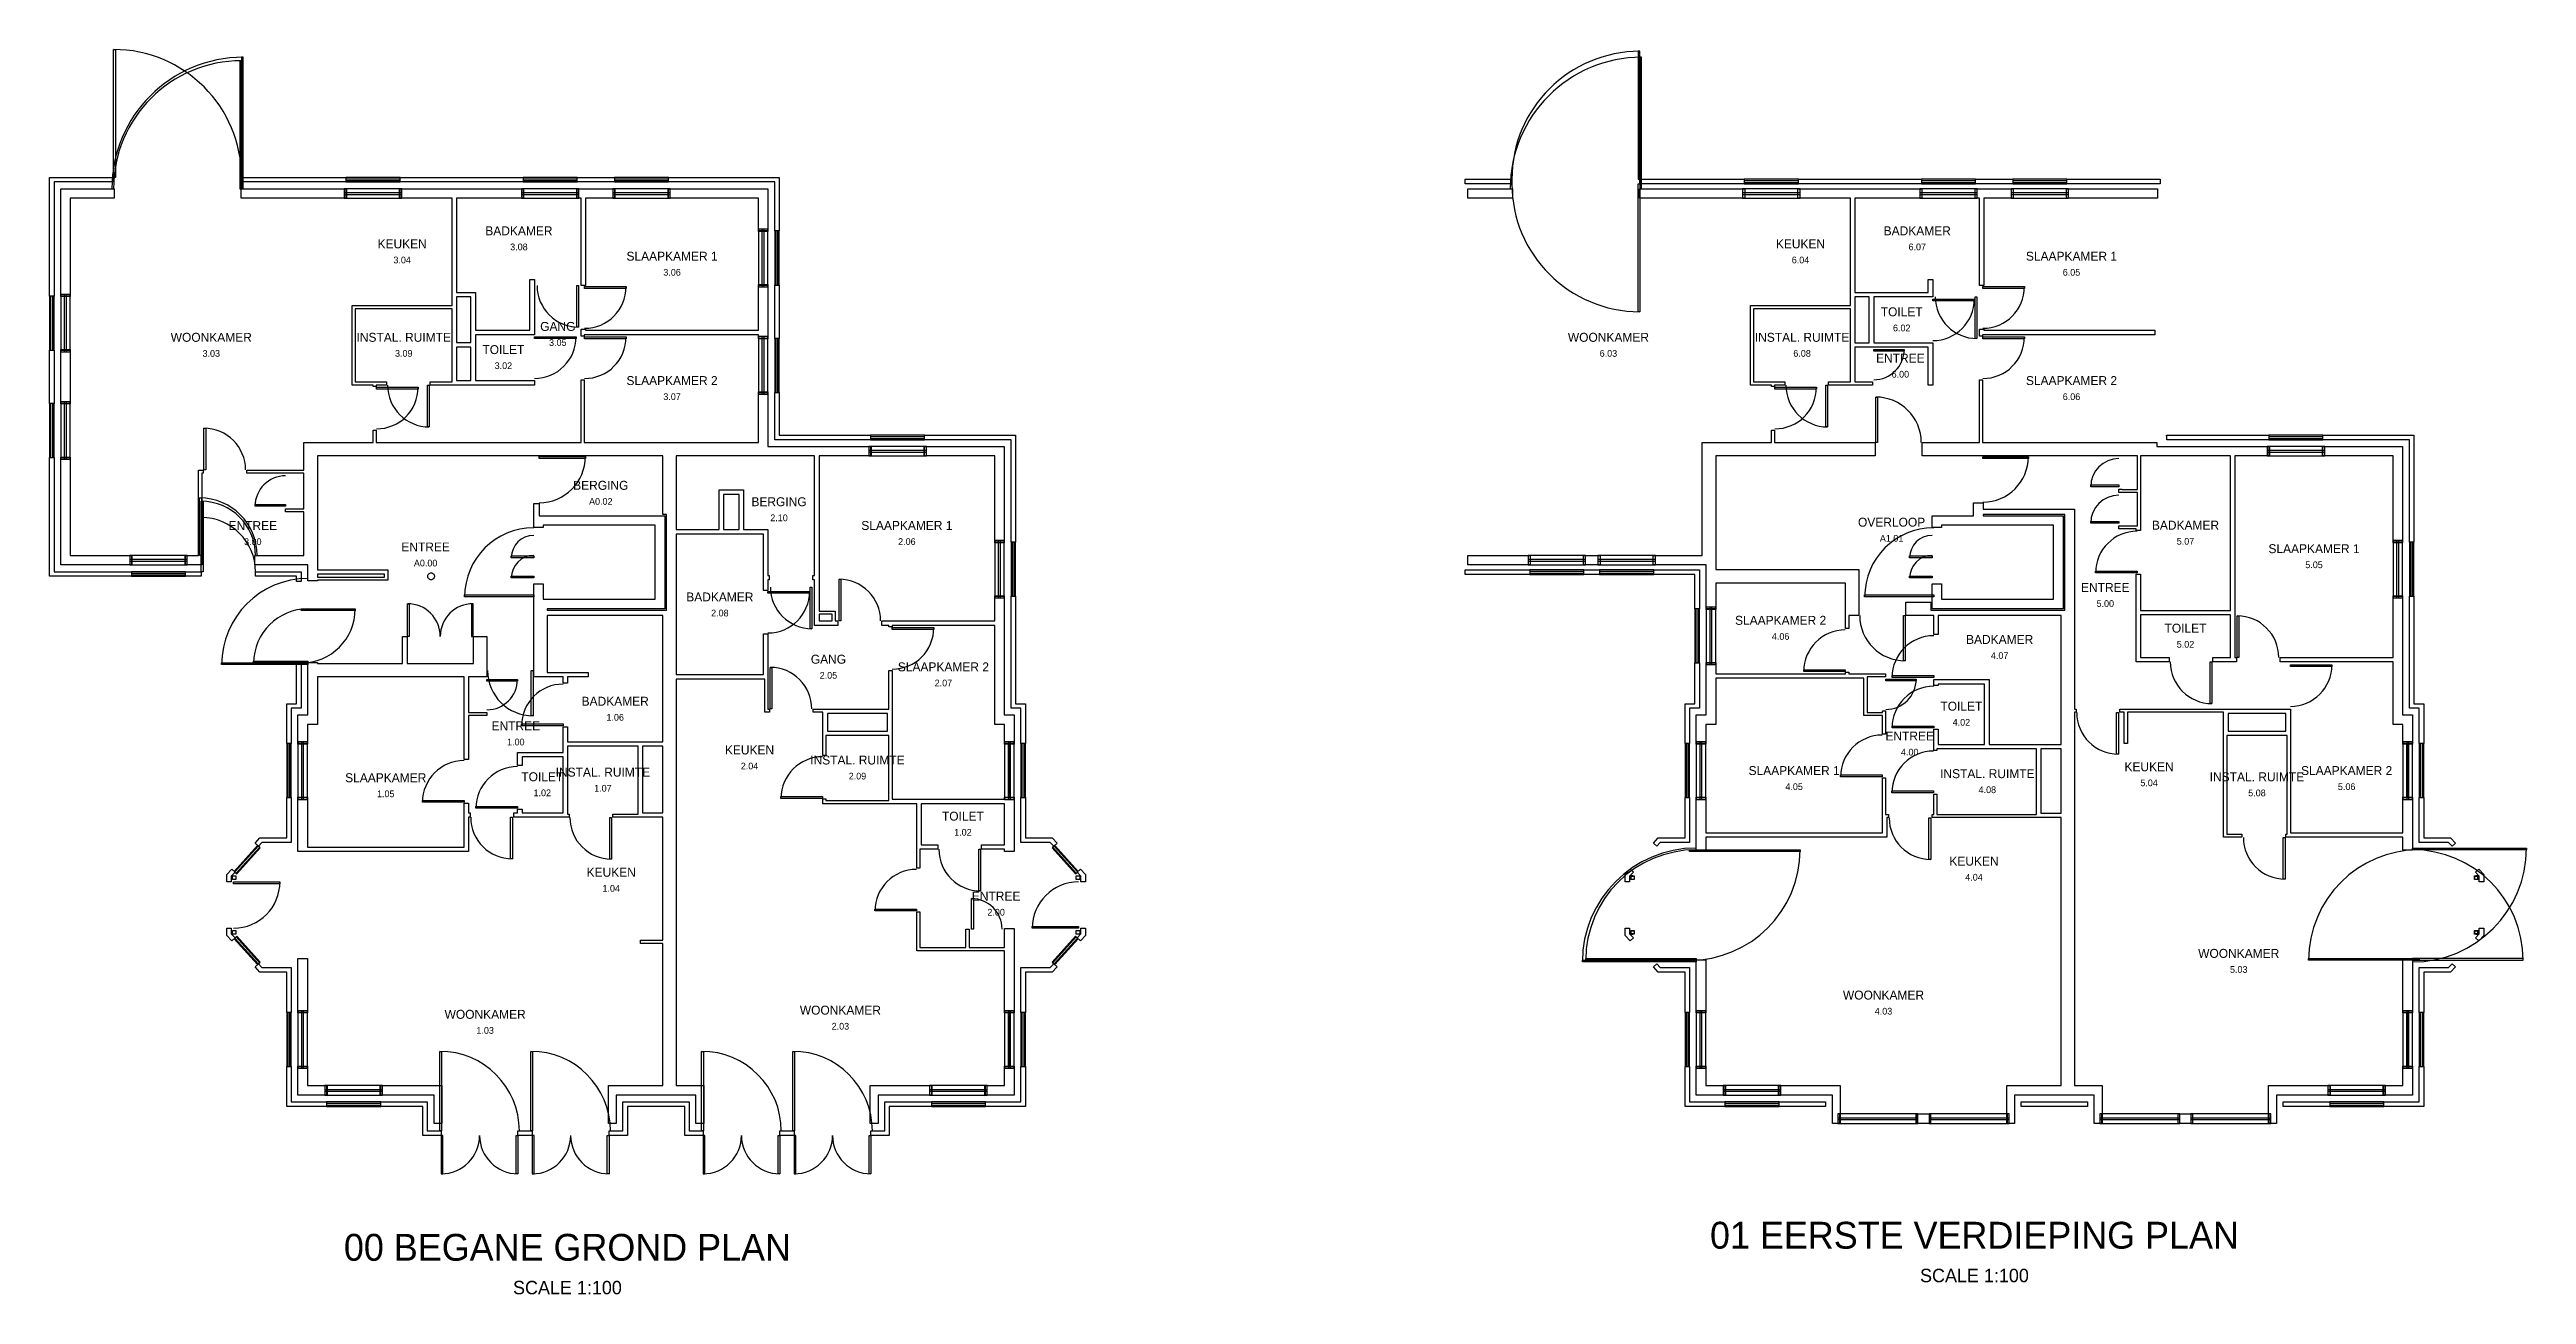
# Model space of a CAD drawing. Header units: metres. Extents: x 0 to 115, y -4 to 24.
# Drawn here: x 0 to 55.3, y -3.6 to 24.3 of the extents above; entities that cross this region are included whole.
import ezdxf
from ezdxf.enums import TextEntityAlignment as Align

# ---------------------------------------------------------------- set-up
doc = ezdxf.new("R2010")
doc.units = ezdxf.units.M
for name, color, linetype in [('A-ANNO-TTLB', 7, 'Continuous'), ('A-AREA-IDEN', 7, 'Continuous'), ('A-COLS', 7, 'Continuous'), ('A-DOOR', 7, 'Continuous'), ('A-GLAZ', 7, 'Continuous'), ('A-WALL', 7, 'Continuous')]:
    doc.layers.add(name, color=color, linetype=linetype)

msp = doc.modelspace()

# ---------------------------------------------------------------- texts
at = {"layer": 'A-ANNO-TTLB'}
for s, height, p in [('00 BEGANE GROND PLAN', 0.6, (11.57, -2.5)), ('01 EERSTE VERDIEPING PLAN', 0.6, (43.003, -2.23)), ('SCALE 1:100', 0.3, (11.57, -3.4)), ('SCALE 1:100', 0.3, (43.003, -3.13))]:
    msp.add_text(s, height=height, dxfattribs=at).set_placement(p, align=Align.MIDDLE_CENTER)
at = {"layer": 'A-AREA-IDEN'}
for s, height, p in [('KEUKEN', 0.2, (7.878, 19.926)), ('BADKAMER', 0.2, (10.486, 20.218)), ('3.08', 0.15, (10.486, 19.858)), ('KEUKEN', 0.2, (39.117, 19.926)), ('BADKAMER', 0.2, (41.725, 20.218)), ('6.07', 0.15, (41.725, 19.858)), ('3.04', 0.15, (7.878, 19.566)), ('SLAAPKAMER 1', 0.2, (13.907, 19.651)), ('3.06', 0.15, (13.907, 19.291)), ('6.04', 0.15, (39.117, 19.566)), ('SLAAPKAMER 1', 0.2, (45.171, 19.651)), ('6.05', 0.15, (45.171, 19.291)), ('TOILET', 0.2, (41.378, 18.408)), ('WOONKAMER', 0.2, (3.613, 17.838)), ('INSTAL. RUIMTE', 0.2, (7.913, 17.838)), ('GANG', 0.2, (11.355, 18.081)), ('3.05', 0.15, (11.355, 17.721)), ('WOONKAMER', 0.2, (34.826, 17.838)), ('INSTAL. RUIMTE', 0.2, (39.152, 17.838)), ('6.02', 0.15, (41.378, 18.048)), ('3.03', 0.15, (3.613, 17.478)), ('3.09', 0.15, (7.913, 17.478)), ('TOILET', 0.2, (10.139, 17.563)), ('3.02', 0.15, (10.139, 17.203)), ('6.03', 0.15, (34.826, 17.478)), ('6.08', 0.15, (39.152, 17.478)), ('ENTREE', 0.2, (41.348, 17.373)), ('SLAAPKAMER 2', 0.2, (13.907, 16.871)), ('6.00', 0.15, (41.348, 17.013)), ('SLAAPKAMER 2', 0.2, (45.171, 16.871)), ('3.07', 0.15, (13.907, 16.511)), ('6.06', 0.15, (45.171, 16.511)), ('BERGING', 0.2, (12.315, 14.53)), ('A0.02', 0.15, (12.315, 14.17)), ('BERGING', 0.2, (16.297, 14.163)), ('2.10', 0.15, (16.297, 13.803)), ('ENTREE', 0.2, (4.542, 13.629)), ('3.00', 0.15, (4.542, 13.269)), ('SLAAPKAMER 1', 0.2, (19.153, 13.633)), ('2.06', 0.15, (19.153, 13.273)), ('OVERLOOP', 0.2, (41.152, 13.706)), ('A1.01', 0.15, (41.152, 13.346)), ('BADKAMER', 0.2, (47.718, 13.639)), ('5.07', 0.15, (47.718, 13.279)), ('ENTREE', 0.2, (8.402, 13.152)), ('A0.00', 0.15, (8.402, 12.792)), ('SLAAPKAMER 1', 0.2, (50.589, 13.114)), ('5.05', 0.15, (50.589, 12.754)), ('ENTREE', 0.2, (45.926, 12.248)), ('BADKAMER', 0.2, (14.975, 12.035)), ('2.08', 0.15, (14.975, 11.675)), ('5.00', 0.15, (45.926, 11.888)), ('SLAAPKAMER 2', 0.2, (38.673, 11.513)), ('4.06', 0.15, (38.673, 11.153)), ('BADKAMER', 0.2, (43.566, 11.085)), ('TOILET', 0.2, (47.718, 11.337)), ('GANG', 0.2, (17.401, 10.643)), ('SLAAPKAMER 2', 0.2, (19.969, 10.473)), ('4.07', 0.15, (43.566, 10.725)), ('5.02', 0.15, (47.718, 10.977)), ('2.05', 0.15, (17.401, 10.283)), ('2.07', 0.15, (19.969, 10.113)), ('BADKAMER', 0.2, (12.637, 9.704)), ('1.06', 0.15, (12.637, 9.344)), ('TOILET', 0.2, (42.711, 9.594)), ('ENTREE', 0.2, (10.417, 9.153)), ('1.00', 0.15, (10.417, 8.793)), ('ENTREE', 0.2, (41.556, 8.927)), ('4.02', 0.15, (42.711, 9.234)), ('KEUKEN', 0.2, (15.638, 8.616)), ('2.04', 0.15, (15.638, 8.256)), ('INSTAL. RUIMTE', 0.2, (18.049, 8.391)), ('4.00', 0.15, (41.556, 8.567)), ('KEUKEN', 0.2, (46.904, 8.24)), ('SLAAPKAMER', 0.2, (7.511, 7.995)), ('TOILET', 0.2, (11.008, 8.017)), ('INSTAL. RUIMTE', 0.2, (12.362, 8.12)), ('1.07', 0.15, (12.362, 7.76)), ('2.09', 0.15, (18.049, 8.031)), ('SLAAPKAMER 1', 0.2, (38.975, 8.155)), ('4.05', 0.15, (38.975, 7.795)), ('INSTAL. RUIMTE', 0.2, (43.291, 8.086)), ('4.08', 0.15, (43.291, 7.726)), ('5.04', 0.15, (46.904, 7.88)), ('INSTAL. RUIMTE', 0.2, (49.314, 8.015)), ('SLAAPKAMER 2', 0.2, (51.318, 8.155)), ('5.06', 0.15, (51.318, 7.795)), ('1.05', 0.15, (7.511, 7.635)), ('1.02', 0.15, (11.008, 7.657)), ('TOILET', 0.2, (20.405, 7.135)), ('5.08', 0.15, (49.314, 7.655)), ('1.02', 0.15, (20.405, 6.775)), ('KEUKEN', 0.2, (42.993, 6.131)), ('KEUKEN', 0.2, (12.548, 5.882)), ('1.04', 0.15, (12.548, 5.522)), ('4.04', 0.15, (42.993, 5.771)), ('ENTREE', 0.2, (21.147, 5.349)), ('2.00', 0.15, (21.147, 4.989)), ('WOONKAMER', 0.2, (48.907, 4.069)), ('5.03', 0.15, (48.907, 3.709)), ('WOONKAMER', 0.2, (9.732, 2.707)), ('WOONKAMER', 0.2, (17.668, 2.801)), ('WOONKAMER', 0.2, (40.971, 3.137)), ('4.03', 0.15, (40.971, 2.777)), ('1.03', 0.15, (9.732, 2.347)), ('2.03', 0.15, (17.668, 2.441))]:
    msp.add_text(s, height=height, dxfattribs=at).set_placement(p, align=Align.MIDDLE_CENTER)

# ---------------------------------------------------------------- linework, layer by layer
at = {"layer": 'A-COLS'}
for p, q in [((8.448, 12.496), (8.45, 12.51)), ((8.45, 12.484), (8.448, 12.496)), ((8.45, 12.51), (8.453, 12.522)), ((8.453, 12.47), (8.45, 12.484)), ((8.453, 12.522), (8.46, 12.534)), ((8.459, 12.46), (8.453, 12.47)), ((8.466, 12.447), (8.459, 12.46)), ((8.46, 12.534), (8.466, 12.545)), ((8.466, 12.545), (8.477, 12.554)), ((8.475, 12.439), (8.466, 12.447)), ((8.486, 12.43), (8.475, 12.439)), ((8.477, 12.554), (8.486, 12.562)), ((8.486, 12.562), (8.499, 12.567)), ((8.497, 12.426), (8.486, 12.43)), ((8.511, 12.421), (8.497, 12.426)), ((8.499, 12.567), (8.511, 12.571)), ((8.511, 12.571), (8.523, 12.571)), ((8.525, 12.421), (8.511, 12.421)), ((8.523, 12.571), (8.537, 12.571)), ((8.537, 12.421), (8.525, 12.421)), ((8.537, 12.571), (8.551, 12.566)), ((8.549, 12.425), (8.537, 12.421)), ((8.562, 12.43), (8.549, 12.425)), ((8.551, 12.566), (8.562, 12.562)), ((8.562, 12.562), (8.573, 12.553)), ((8.571, 12.438), (8.562, 12.43)), ((8.582, 12.447), (8.571, 12.438)), ((8.573, 12.553), (8.582, 12.545)), ((8.582, 12.545), (8.589, 12.532)), ((8.588, 12.458), (8.582, 12.447)), ((8.595, 12.47), (8.588, 12.458)), ((8.589, 12.532), (8.595, 12.522)), ((8.595, 12.522), (8.598, 12.508)), ((8.598, 12.482), (8.595, 12.47)), ((8.598, 12.508), (8.6, 12.496)), ((8.6, 12.496), (8.598, 12.482)), ((4.085, 5.76), (4.085, 5.8)), ((4.085, 5.8), (4.125, 5.8)), ((4.085, 5.72), (4.085, 5.76)), ((4.125, 5.72), (4.085, 5.72)), ((4.125, 5.8), (4.165, 5.8)), ((4.165, 5.72), (4.125, 5.72)), ((4.165, 5.8), (4.165, 5.76)), ((4.165, 5.76), (4.165, 5.72)), ((22.935, 5.76), (22.935, 5.8)), ((22.935, 5.8), (22.975, 5.8)), ((22.935, 5.72), (22.935, 5.76)), ((22.975, 5.72), (22.935, 5.72)), ((22.975, 5.8), (23.015, 5.8)), ((23.015, 5.72), (22.975, 5.72)), ((23.015, 5.8), (23.015, 5.76)), ((23.015, 5.76), (23.015, 5.72)), ((35.324, 5.755), (35.324, 5.8)), ((35.324, 5.8), (35.359, 5.8)), ((35.324, 5.72), (35.324, 5.755)), ((35.369, 5.72), (35.324, 5.72)), ((35.359, 5.8), (35.404, 5.8)), ((35.404, 5.72), (35.369, 5.72)), ((35.404, 5.8), (35.404, 5.765)), ((35.404, 5.765), (35.404, 5.72)), ((54.174, 5.755), (54.174, 5.8)), ((54.174, 5.8), (54.209, 5.8)), ((54.174, 5.72), (54.174, 5.755)), ((54.219, 5.72), (54.174, 5.72)), ((54.209, 5.8), (54.254, 5.8)), ((54.254, 5.72), (54.219, 5.72)), ((54.254, 5.8), (54.254, 5.765)), ((54.254, 5.765), (54.254, 5.72)), ((4.085, 4.54), (4.085, 4.58)), ((4.085, 4.58), (4.125, 4.58)), ((4.085, 4.5), (4.085, 4.54)), ((4.125, 4.5), (4.085, 4.5)), ((4.125, 4.58), (4.165, 4.58)), ((4.165, 4.5), (4.125, 4.5)), ((4.165, 4.58), (4.165, 4.54)), ((4.165, 4.54), (4.165, 4.5)), ((22.935, 4.54), (22.935, 4.58)), ((22.935, 4.58), (22.975, 4.58)), ((22.935, 4.5), (22.935, 4.54)), ((22.975, 4.5), (22.935, 4.5)), ((22.975, 4.58), (23.015, 4.58)), ((23.015, 4.5), (22.975, 4.5)), ((23.015, 4.58), (23.015, 4.54)), ((23.015, 4.54), (23.015, 4.5)), ((35.324, 4.535), (35.324, 4.58)), ((35.324, 4.58), (35.359, 4.58)), ((35.324, 4.5), (35.324, 4.535)), ((35.369, 4.5), (35.324, 4.5)), ((35.359, 4.58), (35.404, 4.58)), ((35.404, 4.5), (35.369, 4.5)), ((35.404, 4.58), (35.404, 4.545)), ((35.404, 4.545), (35.404, 4.5)), ((54.174, 4.535), (54.174, 4.58)), ((54.174, 4.58), (54.209, 4.58)), ((54.174, 4.5), (54.174, 4.535)), ((54.219, 4.5), (54.174, 4.5)), ((54.209, 4.58), (54.254, 4.58)), ((54.254, 4.5), (54.219, 4.5)), ((54.254, 4.58), (54.254, 4.545)), ((54.254, 4.545), (54.254, 4.5))]:
    msp.add_line(p, q, dxfattribs=at)
at = {"layer": 'A-DOOR'}
for p, q in [((1.43, 21.41), (1.43, 24.27)), ((1.43, 24.27), (1.47, 24.27)), ((1.47, 24.27), (1.47, 21.41)), ((4.29, 24.02), (4.25, 24.02)), ((4.25, 24.02), (4.25, 21.16)), ((4.328, 24.096), (4.288, 24.096)), ((4.288, 24.096), (4.288, 21.16)), ((4.29, 21.16), (4.29, 24.02)), ((4.328, 21.16), (4.328, 24.096)), ((35.529, 24.23), (35.489, 24.23)), ((35.489, 24.23), (35.489, 21.37)), ((35.567, 24.096), (35.527, 24.096)), ((35.527, 24.096), (35.527, 21.16)), ((35.529, 21.37), (35.529, 24.23)), ((35.567, 21.16), (35.567, 24.096)), ((1.47, 21.41), (1.43, 21.41)), ((4.25, 21.16), (4.29, 21.16)), ((4.288, 21.16), (4.328, 21.16)), ((35.489, 21.37), (35.529, 21.37)), ((35.489, 18.41), (35.489, 21.27)), ((35.489, 21.27), (35.529, 21.27)), ((35.527, 21.16), (35.567, 21.16)), ((35.529, 21.27), (35.529, 18.41)), ((11.78, 18.066), (11.78, 18.996)), ((11.78, 18.996), (11.82, 18.996)), ((11.82, 18.996), (11.82, 18.066)), ((11.952, 18.97), (12.882, 18.97)), ((11.952, 18.93), (11.952, 18.97)), ((12.882, 18.93), (11.952, 18.93)), ((12.882, 18.97), (12.882, 18.93)), ((43.191, 18.97), (44.121, 18.97)), ((43.191, 18.93), (43.191, 18.97)), ((44.121, 18.93), (43.191, 18.93)), ((44.121, 18.97), (44.121, 18.93)), ((35.529, 18.41), (35.489, 18.41)), ((42.071, 18.693), (43.001, 18.693)), ((42.071, 18.653), (42.071, 18.693)), ((43.001, 18.653), (42.071, 18.653)), ((43.001, 18.693), (43.001, 18.653)), ((43.019, 17.811), (43.019, 18.741)), ((43.019, 18.741), (43.059, 18.741)), ((43.059, 18.741), (43.059, 17.811)), ((10.832, 17.848), (11.762, 17.848)), ((10.832, 17.808), (10.832, 17.848)), ((11.762, 17.808), (10.832, 17.808)), ((11.762, 17.848), (11.762, 17.808)), ((11.82, 18.066), (11.78, 18.066)), ((11.952, 17.847), (12.882, 17.847)), ((11.952, 17.807), (11.952, 17.847)), ((12.882, 17.807), (11.952, 17.807)), ((12.882, 17.847), (12.882, 17.807)), ((43.059, 17.811), (43.019, 17.811)), ((43.191, 17.847), (44.121, 17.847)), ((43.191, 17.807), (43.191, 17.847)), ((44.121, 17.807), (43.191, 17.807)), ((44.121, 17.847), (44.121, 17.807)), ((40.754, 17.568), (41.434, 17.568)), ((40.754, 17.528), (40.754, 17.568)), ((41.434, 17.528), (40.754, 17.528)), ((41.434, 17.568), (41.434, 17.528)), ((7.305, 16.722), (8.235, 16.722)), ((7.305, 16.682), (7.305, 16.722)), ((8.235, 16.682), (7.305, 16.682)), ((8.235, 16.722), (8.235, 16.682)), ((8.443, 15.836), (8.443, 16.766)), ((8.443, 16.766), (8.483, 16.766)), ((8.483, 16.766), (8.483, 15.836)), ((38.544, 16.722), (39.474, 16.722)), ((38.544, 16.682), (38.544, 16.722)), ((39.474, 16.682), (38.544, 16.682)), ((39.474, 16.722), (39.474, 16.682)), ((39.682, 15.836), (39.682, 16.766)), ((39.682, 16.766), (39.722, 16.766)), ((39.722, 16.766), (39.722, 15.836)), ((40.799, 15.486), (40.799, 16.502)), ((40.799, 16.502), (40.839, 16.502)), ((40.839, 16.502), (40.839, 15.486)), ((3.449, 14.875), (3.449, 15.805)), ((3.449, 15.805), (3.489, 15.805)), ((3.489, 15.805), (3.489, 14.875)), ((8.483, 15.836), (8.443, 15.836)), ((39.722, 15.836), (39.682, 15.836)), ((10.936, 15.173), (11.97, 15.173)), ((10.936, 15.133), (10.936, 15.173)), ((11.97, 15.133), (10.936, 15.133)), ((11.97, 15.173), (11.97, 15.133)), ((40.839, 15.486), (40.799, 15.486)), ((43.191, 15.169), (44.207, 15.169)), ((43.191, 15.129), (43.191, 15.169)), ((44.207, 15.129), (43.191, 15.129)), ((44.207, 15.169), (44.207, 15.129)), ((3.489, 14.875), (3.449, 14.875)), ((45.6, 14.499), (45.6, 14.539)), ((45.6, 14.539), (46.23, 14.539)), ((46.23, 14.499), (45.6, 14.499)), ((46.23, 14.539), (46.23, 14.499)), ((3.352, 12.964), (3.352, 14.25)), ((3.352, 14.25), (3.392, 14.25)), ((3.39, 12.964), (3.39, 14.174)), ((3.39, 14.174), (3.43, 14.174)), ((3.392, 14.25), (3.392, 12.964)), ((3.43, 14.174), (3.43, 12.964)), ((4.591, 14.062), (4.591, 14.102)), ((4.591, 14.102), (5.271, 14.102)), ((5.271, 14.062), (4.591, 14.062)), ((5.271, 14.102), (5.271, 14.062)), ((3.39, 12.6), (3.39, 13.81)), ((3.39, 13.81), (3.43, 13.81)), ((3.43, 13.81), (3.43, 12.6)), ((45.6, 13.681), (45.6, 13.721)), ((45.6, 13.721), (46.23, 13.721)), ((46.23, 13.681), (45.6, 13.681)), ((46.23, 13.721), (46.23, 13.681)), ((3.392, 12.964), (3.352, 12.964)), ((3.43, 12.964), (3.39, 12.964)), ((10.316, 12.912), (10.316, 12.952)), ((10.316, 12.952), (10.816, 12.952)), ((10.316, 12.912), (10.316, 12.952)), ((10.316, 12.952), (10.816, 12.952)), ((10.816, 12.912), (10.316, 12.912)), ((10.816, 12.912), (10.316, 12.912)), ((10.816, 12.952), (10.816, 12.912)), ((10.816, 12.952), (10.816, 12.912)), ((41.555, 12.912), (41.555, 12.952)), ((41.555, 12.952), (42.055, 12.952)), ((41.555, 12.912), (41.555, 12.952)), ((41.555, 12.952), (42.055, 12.952)), ((42.055, 12.912), (41.555, 12.912)), ((42.055, 12.912), (41.555, 12.912)), ((42.055, 12.952), (42.055, 12.912)), ((42.055, 12.952), (42.055, 12.912)), ((3.43, 12.6), (3.39, 12.6)), ((10.316, 12.462), (10.316, 12.502)), ((10.316, 12.502), (10.816, 12.502)), ((10.316, 12.462), (10.316, 12.502)), ((10.316, 12.502), (10.816, 12.502)), ((10.816, 12.462), (10.316, 12.462)), ((10.816, 12.462), (10.316, 12.462)), ((10.816, 12.502), (10.816, 12.462)), ((10.816, 12.502), (10.816, 12.462)), ((16.993, 11.326), (16.993, 12.256)), ((16.993, 12.256), (17.033, 12.256)), ((17.033, 12.256), (17.033, 11.326)), ((17.637, 11.5), (17.637, 12.43)), ((17.637, 12.43), (17.677, 12.43)), ((17.677, 12.43), (17.677, 11.5)), ((41.555, 12.462), (41.555, 12.502)), ((41.555, 12.502), (42.055, 12.502)), ((41.555, 12.462), (41.555, 12.502)), ((41.555, 12.502), (42.055, 12.502)), ((42.055, 12.462), (41.555, 12.462)), ((42.055, 12.462), (41.555, 12.462)), ((42.055, 12.502), (42.055, 12.462)), ((42.055, 12.502), (42.055, 12.462)), ((45.708, 12.575), (45.708, 12.615)), ((45.708, 12.615), (46.638, 12.615)), ((46.638, 12.575), (45.708, 12.575)), ((46.638, 12.615), (46.638, 12.575)), ((5.62, 11.77), (6.83, 11.77)), ((5.62, 11.73), (5.62, 11.77)), ((6.83, 11.73), (5.62, 11.73)), ((6.83, 11.77), (6.83, 11.73)), ((7.994, 11.15), (7.994, 11.885)), ((7.994, 11.885), (8.034, 11.885)), ((8.034, 11.885), (8.034, 11.15)), ((9.273, 12.039), (9.273, 12.079)), ((9.273, 12.079), (10.816, 12.079)), ((10.816, 12.039), (9.273, 12.039)), ((9.464, 11.885), (9.424, 11.885)), ((9.424, 11.885), (9.424, 11.15)), ((9.464, 11.15), (9.464, 11.885)), ((10.816, 12.079), (10.816, 12.039)), ((16.05, 12.16), (16.98, 12.16)), ((16.05, 12.12), (16.05, 12.16)), ((16.98, 12.12), (16.05, 12.12)), ((16.98, 12.16), (16.98, 12.12)), ((40.55, 12.039), (40.55, 12.079)), ((40.55, 12.079), (42.093, 12.079)), ((42.093, 12.039), (40.55, 12.039)), ((41.416, 10.606), (41.416, 11.622)), ((41.416, 11.622), (41.456, 11.622)), ((41.456, 11.622), (41.456, 10.606)), ((42.093, 12.079), (42.093, 12.039)), ((8.034, 11.15), (7.994, 11.15)), ((9.424, 11.15), (9.464, 11.15)), ((17.033, 11.326), (16.993, 11.326)), ((17.677, 11.5), (17.637, 11.5)), ((18.826, 11.351), (19.756, 11.351)), ((18.826, 11.311), (18.826, 11.351)), ((19.756, 11.311), (18.826, 11.311)), ((19.756, 11.351), (19.756, 11.311)), ((48.872, 10.682), (48.872, 11.612)), ((48.872, 11.612), (48.912, 11.612)), ((48.912, 11.612), (48.912, 10.682)), ((3.845, 10.522), (3.845, 10.562)), ((3.845, 10.562), (5.77, 10.562)), ((5.77, 10.522), (3.845, 10.522)), ((4.56, 10.56), (4.56, 10.6)), ((4.56, 10.6), (5.77, 10.6)), ((5.77, 10.56), (4.56, 10.56)), ((5.77, 10.6), (5.77, 10.56)), ((5.77, 10.562), (5.77, 10.522)), ((41.456, 10.606), (41.416, 10.606)), ((48.269, 9.652), (48.269, 10.582)), ((48.269, 10.582), (48.309, 10.582)), ((48.309, 10.582), (48.309, 9.652)), ((48.912, 10.682), (48.872, 10.682)), ((50.061, 10.519), (50.99, 10.519)), ((50.061, 10.479), (50.061, 10.519)), ((50.99, 10.519), (50.99, 10.479)), ((9.772, 10.193), (10.452, 10.193)), ((9.772, 10.153), (9.772, 10.193)), ((10.452, 10.153), (9.772, 10.153)), ((10.452, 10.193), (10.452, 10.153)), ((10.762, 9.377), (10.762, 10.393)), ((10.762, 10.393), (10.802, 10.393)), ((10.802, 10.393), (10.802, 9.377)), ((16.099, 9.532), (16.099, 10.462)), ((16.099, 10.462), (16.139, 10.462)), ((16.139, 10.462), (16.139, 9.532)), ((39.188, 10.369), (39.188, 10.409)), ((39.188, 10.409), (40.118, 10.409)), ((40.118, 10.369), (39.188, 10.369)), ((40.118, 10.409), (40.118, 10.369)), ((41.023, 10.201), (41.703, 10.201)), ((41.023, 10.161), (41.023, 10.201)), ((41.703, 10.161), (41.023, 10.161)), ((41.163, 10.238), (41.163, 10.278)), ((41.163, 10.278), (42.093, 10.278)), ((42.093, 10.238), (41.163, 10.238)), ((41.703, 10.201), (41.703, 10.161)), ((42.093, 10.278), (42.093, 10.238)), ((50.99, 10.479), (50.061, 10.479)), ((16.139, 9.532), (16.099, 9.532)), ((46.178, 8.522), (46.178, 9.452)), ((46.178, 9.452), (46.218, 9.452)), ((46.218, 9.452), (46.218, 8.522)), ((48.309, 9.652), (48.269, 9.652)), ((10.545, 9.157), (10.545, 9.197)), ((10.545, 9.197), (11.475, 9.197)), ((11.475, 9.157), (10.545, 9.157)), ((10.802, 9.377), (10.762, 9.377)), ((11.475, 9.197), (11.475, 9.157)), ((41.163, 9.11), (41.163, 9.15)), ((41.163, 9.15), (42.093, 9.15)), ((42.093, 9.11), (41.163, 9.11)), ((42.093, 9.15), (42.093, 9.11)), ((46.218, 8.522), (46.178, 8.522)), ((40.013, 8.018), (40.013, 8.058)), ((40.013, 8.058), (40.943, 8.058)), ((40.943, 8.018), (40.013, 8.018)), ((40.943, 8.058), (40.943, 8.018)), ((8.33, 7.447), (8.33, 7.487)), ((8.33, 7.487), (9.26, 7.487)), ((9.26, 7.447), (8.33, 7.447)), ((9.26, 7.487), (9.26, 7.447)), ((9.525, 7.314), (9.525, 7.354)), ((9.525, 7.354), (10.455, 7.354)), ((10.455, 7.314), (9.525, 7.314)), ((10.455, 7.354), (10.455, 7.314)), ((16.341, 7.534), (16.341, 7.574)), ((16.341, 7.574), (17.271, 7.574)), ((17.271, 7.534), (16.341, 7.534)), ((17.271, 7.574), (17.271, 7.534)), ((41.158, 7.66), (41.158, 7.7)), ((41.158, 7.7), (42.088, 7.7)), ((42.088, 7.66), (41.158, 7.66)), ((42.088, 7.7), (42.088, 7.66)), ((10.299, 6.182), (10.299, 7.112)), ((10.299, 7.112), (10.339, 7.112)), ((10.339, 7.112), (10.339, 6.182)), ((12.514, 6.177), (12.514, 7.107)), ((12.514, 7.107), (12.554, 7.107)), ((12.554, 7.107), (12.554, 6.177)), ((41.987, 6.169), (41.987, 7.099)), ((41.987, 7.099), (42.027, 7.099)), ((42.027, 7.099), (42.027, 6.169)), ((49.902, 5.729), (49.902, 6.659)), ((49.902, 6.659), (49.942, 6.659)), ((49.942, 6.659), (49.942, 5.729)), ((10.339, 6.182), (10.299, 6.182)), ((12.554, 6.177), (12.514, 6.177)), ((20.758, 5.465), (20.758, 6.395)), ((20.758, 6.395), (20.798, 6.395)), ((20.798, 6.395), (20.798, 5.465)), ((36.639, 6.385), (39.109, 6.385)), ((36.639, 6.345), (36.639, 6.385)), ((39.109, 6.345), (36.639, 6.345)), ((39.109, 6.385), (39.109, 6.345)), ((42.027, 6.169), (41.987, 6.169)), ((52.789, 6.423), (55.335, 6.423)), ((52.789, 6.383), (52.789, 6.423)), ((55.335, 6.383), (52.789, 6.383)), ((55.335, 6.423), (55.335, 6.383)), ((4.113, 5.667), (5.147, 5.667)), ((4.113, 5.627), (4.113, 5.667)), ((5.147, 5.627), (4.113, 5.627)), ((5.147, 5.667), (5.147, 5.627)), ((49.942, 5.729), (49.902, 5.729)), ((18.44, 5.017), (18.44, 5.057)), ((18.44, 5.057), (19.37, 5.057)), ((19.37, 5.017), (18.44, 5.017)), ((19.37, 5.057), (19.37, 5.017)), ((20.599, 4.612), (20.599, 5.292)), ((20.599, 5.292), (20.639, 5.292)), ((20.639, 5.292), (20.639, 4.612)), ((20.798, 5.465), (20.758, 5.465)), ((20.639, 4.612), (20.599, 4.612)), ((21.953, 4.633), (21.953, 4.673)), ((21.953, 4.673), (22.987, 4.673)), ((22.987, 4.633), (21.953, 4.633)), ((22.987, 4.673), (22.987, 4.633)), ((34.243, 3.877), (34.243, 3.917)), ((34.243, 3.917), (36.789, 3.917)), ((36.789, 3.877), (34.243, 3.877)), ((34.319, 3.915), (34.319, 3.955)), ((34.319, 3.955), (36.789, 3.955)), ((36.789, 3.915), (34.319, 3.915)), ((36.789, 3.955), (36.789, 3.915)), ((36.789, 3.917), (36.789, 3.877)), ((50.469, 3.915), (50.469, 3.955)), ((50.469, 3.955), (52.939, 3.955)), ((52.939, 3.915), (50.469, 3.915)), ((55.259, 3.955), (52.789, 3.955)), ((52.789, 3.955), (52.789, 3.915)), ((52.789, 3.915), (55.259, 3.915)), ((52.939, 3.955), (52.939, 3.915)), ((55.259, 3.915), (55.259, 3.955)), ((8.718, 0.1), (8.718, 1.879)), ((8.718, 1.879), (8.758, 1.879)), ((8.758, 1.879), (8.758, 0.1)), ((10.753, 0.1), (10.753, 1.879)), ((10.753, 1.879), (10.793, 1.879)), ((10.793, 1.879), (10.793, 0.1)), ((14.568, 0.1), (14.568, 1.879)), ((14.568, 1.879), (14.608, 1.879)), ((14.608, 1.879), (14.608, 0.1)), ((16.603, 0.1), (16.603, 1.879)), ((16.603, 1.879), (16.643, 1.879)), ((16.643, 1.879), (16.643, 0.1)), ((8.758, 0.1), (8.718, 0.1)), ((8.75, 0), (8.75, -0.858)), ((8.79, 0), (8.75, 0)), ((8.79, -0.858), (8.79, 0)), ((10.425, -0.858), (10.425, 0)), ((10.425, 0), (10.465, 0)), ((10.465, 0), (10.465, -0.858)), ((10.793, 0.1), (10.753, 0.1)), ((10.785, 0), (10.785, -0.858)), ((10.825, 0), (10.785, 0)), ((10.825, -0.858), (10.825, 0)), ((12.46, -0.858), (12.46, 0)), ((12.46, 0), (12.5, 0)), ((12.5, 0), (12.5, -0.858)), ((14.608, 0.1), (14.568, 0.1)), ((14.6, 0), (14.6, -0.858)), ((14.64, 0), (14.6, 0)), ((14.64, -0.858), (14.64, 0)), ((16.275, -0.858), (16.275, 0)), ((16.275, 0), (16.315, 0)), ((16.315, 0), (16.315, -0.858)), ((16.643, 0.1), (16.603, 0.1)), ((16.635, 0), (16.635, -0.858)), ((16.675, 0), (16.635, 0)), ((16.675, -0.858), (16.675, 0)), ((18.31, -0.858), (18.31, 0)), ((18.31, 0), (18.35, 0)), ((18.35, 0), (18.35, -0.858)), ((8.75, -0.858), (8.79, -0.858)), ((10.465, -0.858), (10.425, -0.858)), ((10.785, -0.858), (10.825, -0.858)), ((12.5, -0.858), (12.46, -0.858)), ((14.6, -0.858), (14.64, -0.858)), ((16.315, -0.858), (16.275, -0.858)), ((16.635, -0.858), (16.675, -0.858)), ((18.35, -0.858), (18.31, -0.858))]:
    msp.add_line(p, q, dxfattribs=at)
for centre, radius, start, end in [((4.328, 21.16), 2.936, 90, -180), ((1.43, 21.41), 2.86, 0, 90), ((4.29, 21.16), 2.86, 90, -180), ((35.567, 21.16), 2.936, 90, -180), ((35.529, 21.37), 2.86, 90, -180), ((35.529, 21.27), 2.86, -180, -90), ((11.82, 18.996), 0.93, -180, -90), ((11.952, 18.97), 0.93, -90, 0), ((43.191, 18.97), 0.93, -90, 0), ((42.071, 18.693), 0.93, -90, 0), ((43.059, 18.741), 0.93, -180, -90), ((10.832, 17.848), 0.93, -90, 0), ((11.952, 17.847), 0.93, -90, 0), ((43.191, 17.847), 0.93, -90, 0), ((40.754, 17.568), 0.68, -90, 0), ((7.305, 16.722), 0.93, -90, 0), ((8.483, 16.766), 0.93, -180, -90), ((38.544, 16.722), 0.93, -90, 0), ((39.722, 16.766), 0.93, -180, -90), ((40.799, 15.486), 1.016, 0, 90), ((3.449, 14.875), 0.93, 0, 90), ((10.936, 15.173), 1.034, -90, 0), ((43.191, 15.169), 1.016, -90, 0), ((46.23, 14.499), 0.63, 90, -180), ((5.271, 14.062), 0.68, 90, -180), ((3.352, 12.964), 1.286, 0, 90), ((3.39, 12.964), 1.21, 0, 90), ((46.23, 13.681), 0.63, 90, -180), ((3.39, 12.6), 1.21, 0, 90), ((10.816, 12.039), 1.543, 90, 180), ((10.816, 12.912), 0.5, 90, 180), ((10.816, 12.912), 0.5, 90, 180), ((42.093, 12.039), 1.543, 90, 180), ((42.055, 12.912), 0.5, 90, 180), ((42.055, 12.912), 0.5, 90, 180), ((46.638, 12.575), 0.93, 90, -180), ((10.816, 12.462), 0.5, 90, 180), ((10.816, 12.462), 0.5, 90, 180), ((42.055, 12.462), 0.5, 90, 180), ((42.055, 12.462), 0.5, 90, 180), ((5.77, 10.522), 1.925, 90, 180), ((17.033, 12.256), 0.93, -180, -90), ((17.637, 11.5), 0.93, 0, 90), ((5.77, 10.56), 1.21, 90, 180), ((5.62, 11.77), 1.21, -90, 0), ((7.994, 11.15), 0.735, 0, 90), ((9.464, 11.15), 0.735, 90, -180), ((16.05, 12.16), 0.93, -90, 0), ((41.456, 11.622), 1.016, -180, -90), ((18.826, 11.351), 0.93, -90, 0), ((40.118, 10.369), 0.93, 90, -180), ((42.093, 10.238), 0.93, 90, 180), ((48.872, 10.682), 0.93, 0, 90), ((48.309, 10.582), 0.93, -180, -90), ((50.061, 10.519), 0.93, -90, 0), ((9.772, 10.193), 0.68, -90, 0), ((10.802, 10.393), 1.016, -180, -90), ((11.475, 9.157), 0.93, 90, -180), ((16.099, 9.532), 0.93, 0, 90), ((41.023, 10.201), 0.68, -90, 0), ((42.093, 9.11), 0.93, 90, -180), ((46.218, 9.452), 0.93, -180, -90), ((40.943, 8.018), 0.93, 90, -180), ((9.26, 7.447), 0.93, 90, -180), ((17.271, 7.534), 0.93, 90, -180), ((42.088, 7.66), 0.93, 90, -180), ((10.455, 7.314), 0.93, 90, -180), ((10.339, 7.112), 0.93, -180, -90), ((12.554, 7.107), 0.93, -180, -90), ((42.027, 7.099), 0.93, -180, -90), ((49.942, 6.659), 0.93, -180, -90), ((20.798, 6.395), 0.93, -180, -90), ((36.789, 3.877), 2.546, 90, 180), ((36.789, 3.915), 2.47, 90, 180), ((36.639, 6.385), 2.47, -90, 0), ((52.939, 3.915), 2.47, 90, 180), ((52.789, 6.423), 2.546, -90, 0), ((52.789, 3.915), 2.47, 0, 90), ((4.113, 5.667), 1.034, -90, 0), ((19.37, 5.017), 0.93, 90, -180), ((22.987, 4.633), 1.034, 90, 180), ((20.599, 4.612), 0.68, 0, 90), ((8.718, 0.1), 1.779, 0, 90), ((10.753, 0.1), 1.779, 0, 90), ((14.568, 0.1), 1.779, 0, 90), ((16.603, 0.1), 1.779, 0, 90), ((8.75, 0), 0.858, -90, 0), ((10.465, 0), 0.858, -180, -90), ((10.785, 0), 0.858, -90, 0), ((12.5, 0), 0.858, -180, -90), ((14.6, 0), 0.858, -90, 0), ((16.315, 0), 0.858, -180, -90), ((16.635, 0), 0.858, -90, 0), ((18.35, 0), 0.858, -180, -90)]:
    msp.add_arc(centre, radius, start, end, dxfattribs=at)
at = {"layer": 'A-GLAZ'}
for p, q in [((7.868, 21.16), (6.582, 21.16)), ((6.582, 21.16), (6.582, 20.946)), ((6.582, 21.073), (7.868, 21.073)), ((6.582, 21.033), (7.868, 21.033)), ((7.83, 21.41), (6.62, 21.41)), ((6.62, 21.41), (6.62, 21.31)), ((6.62, 21.38), (7.83, 21.38)), ((6.62, 21.34), (7.83, 21.34)), ((6.62, 21.31), (7.83, 21.31)), ((7.83, 21.16), (6.62, 21.16)), ((6.62, 21.16), (6.62, 20.946)), ((6.62, 21.073), (7.83, 21.073)), ((6.62, 21.033), (7.83, 21.033)), ((7.83, 21.31), (7.83, 21.41)), ((7.83, 20.946), (7.83, 21.16)), ((7.868, 20.946), (7.868, 21.16)), ((11.828, 21.16), (10.542, 21.16)), ((10.542, 21.16), (10.542, 20.946)), ((10.542, 21.073), (11.828, 21.073)), ((10.542, 21.033), (11.828, 21.033)), ((11.79, 21.41), (10.58, 21.41)), ((10.58, 21.41), (10.58, 21.31)), ((10.58, 21.38), (11.79, 21.38)), ((10.58, 21.34), (11.79, 21.34)), ((10.58, 21.31), (11.79, 21.31)), ((11.79, 21.16), (10.58, 21.16)), ((10.58, 21.16), (10.58, 20.946)), ((10.58, 21.073), (11.79, 21.073)), ((10.58, 21.033), (11.79, 21.033)), ((11.79, 21.31), (11.79, 21.41)), ((11.79, 20.946), (11.79, 21.16)), ((11.828, 20.946), (11.828, 21.16)), ((13.868, 21.16), (12.582, 21.16)), ((12.582, 21.16), (12.582, 20.946)), ((12.582, 21.073), (13.868, 21.073)), ((12.582, 21.033), (13.868, 21.033)), ((13.83, 21.41), (12.62, 21.41)), ((12.62, 21.41), (12.62, 21.31)), ((12.62, 21.38), (13.83, 21.38)), ((12.62, 21.34), (13.83, 21.34)), ((12.62, 21.31), (13.83, 21.31)), ((13.83, 21.16), (12.62, 21.16)), ((12.62, 21.16), (12.62, 20.946)), ((12.62, 21.073), (13.83, 21.073)), ((12.62, 21.033), (13.83, 21.033)), ((13.83, 21.31), (13.83, 21.41)), ((13.83, 20.946), (13.83, 21.16)), ((13.868, 20.946), (13.868, 21.16)), ((39.107, 21.16), (37.821, 21.16)), ((37.821, 21.16), (37.821, 20.946)), ((37.821, 21.073), (39.107, 21.073)), ((37.821, 21.033), (39.107, 21.033)), ((39.069, 21.37), (37.859, 21.37)), ((37.859, 21.37), (37.859, 21.27)), ((39.069, 21.37), (37.859, 21.37)), ((37.859, 21.37), (37.859, 21.27)), ((37.859, 21.34), (39.069, 21.34)), ((37.859, 21.34), (39.069, 21.34)), ((37.859, 21.3), (39.069, 21.3)), ((37.859, 21.3), (39.069, 21.3)), ((37.859, 21.27), (39.069, 21.27)), ((37.859, 21.27), (39.069, 21.27)), ((39.069, 21.27), (39.069, 21.37)), ((39.069, 21.27), (39.069, 21.37)), ((39.107, 20.946), (39.107, 21.16)), ((43.067, 21.16), (41.781, 21.16)), ((41.781, 21.16), (41.781, 20.946)), ((41.781, 21.073), (43.067, 21.073)), ((41.781, 21.033), (43.067, 21.033)), ((43.029, 21.37), (41.819, 21.37)), ((41.819, 21.37), (41.819, 21.27)), ((43.029, 21.37), (41.819, 21.37)), ((41.819, 21.37), (41.819, 21.27)), ((41.819, 21.34), (43.029, 21.34)), ((41.819, 21.34), (43.029, 21.34)), ((41.819, 21.3), (43.029, 21.3)), ((41.819, 21.3), (43.029, 21.3)), ((41.819, 21.27), (43.029, 21.27)), ((41.819, 21.27), (43.029, 21.27)), ((43.029, 21.27), (43.029, 21.37)), ((43.029, 21.27), (43.029, 21.37)), ((43.067, 20.946), (43.067, 21.16)), ((45.107, 21.16), (43.821, 21.16)), ((43.821, 21.16), (43.821, 20.946)), ((43.821, 21.073), (45.107, 21.073)), ((43.821, 21.033), (45.107, 21.033)), ((45.069, 21.37), (43.859, 21.37)), ((43.859, 21.37), (43.859, 21.27)), ((45.069, 21.37), (43.859, 21.37)), ((43.859, 21.37), (43.859, 21.27)), ((43.859, 21.34), (45.069, 21.34)), ((43.859, 21.34), (45.069, 21.34)), ((43.859, 21.3), (45.069, 21.3)), ((43.859, 21.3), (45.069, 21.3)), ((43.859, 21.27), (45.069, 21.27)), ((43.859, 21.27), (45.069, 21.27)), ((45.069, 21.27), (45.069, 21.37)), ((45.069, 21.27), (45.069, 21.37)), ((45.107, 20.946), (45.107, 21.16)), ((6.582, 20.946), (7.868, 20.946)), ((6.62, 20.946), (7.83, 20.946)), ((10.542, 20.946), (11.828, 20.946)), ((10.58, 20.946), (11.79, 20.946)), ((12.582, 20.946), (13.868, 20.946)), ((12.62, 20.946), (13.83, 20.946)), ((37.821, 20.946), (39.107, 20.946)), ((41.781, 20.946), (43.067, 20.946)), ((43.821, 20.946), (45.107, 20.946)), ((16.05, 20.253), (15.836, 20.253)), ((15.836, 20.253), (15.836, 18.967)), ((16.05, 20.215), (15.836, 20.215)), ((15.836, 20.215), (15.836, 19.005)), ((15.923, 18.967), (15.923, 20.253)), ((15.923, 19.005), (15.923, 20.215)), ((15.963, 18.967), (15.963, 20.253)), ((15.963, 19.005), (15.963, 20.215)), ((16.05, 18.967), (16.05, 20.253)), ((16.05, 19.005), (16.05, 20.215)), ((16.3, 20.215), (16.2, 20.215)), ((16.2, 20.215), (16.2, 19.005)), ((16.23, 19.005), (16.23, 20.215)), ((16.27, 19.005), (16.27, 20.215)), ((16.3, 19.005), (16.3, 20.215)), ((15.836, 19.005), (16.05, 19.005)), ((15.836, 18.967), (16.05, 18.967)), ((16.2, 19.005), (16.3, 19.005)), ((0.1, 18.76), (0, 18.76)), ((0, 18.76), (0, 17.55)), ((0.03, 17.55), (0.03, 18.76)), ((0.07, 17.55), (0.07, 18.76)), ((0.1, 17.55), (0.1, 18.76)), ((0.464, 18.798), (0.25, 18.798)), ((0.25, 18.798), (0.25, 17.512)), ((0.464, 18.76), (0.25, 18.76)), ((0.25, 18.76), (0.25, 17.55)), ((0.337, 17.512), (0.337, 18.798)), ((0.337, 17.55), (0.337, 18.76)), ((0.377, 17.512), (0.377, 18.798)), ((0.377, 17.55), (0.377, 18.76)), ((0.464, 17.512), (0.464, 18.798)), ((0.464, 17.55), (0.464, 18.76)), ((16.05, 17.853), (15.836, 17.853)), ((15.836, 17.853), (15.836, 16.567)), ((16.05, 17.815), (15.836, 17.815)), ((15.836, 17.815), (15.836, 16.605)), ((15.923, 16.567), (15.923, 17.853)), ((15.923, 16.605), (15.923, 17.815)), ((15.963, 16.567), (15.963, 17.853)), ((15.963, 16.605), (15.963, 17.815)), ((16.05, 16.567), (16.05, 17.853)), ((16.05, 16.605), (16.05, 17.815)), ((16.3, 17.815), (16.2, 17.815)), ((16.2, 17.815), (16.2, 16.605)), ((16.23, 16.605), (16.23, 17.815)), ((16.27, 16.605), (16.27, 17.815)), ((16.3, 16.605), (16.3, 17.815)), ((0, 17.55), (0.1, 17.55)), ((0.25, 17.55), (0.464, 17.55)), ((0.25, 17.512), (0.464, 17.512)), ((15.836, 16.605), (16.05, 16.605)), ((16.2, 16.605), (16.3, 16.605)), ((0.1, 16.36), (0, 16.36)), ((0, 16.36), (0, 15.15)), ((0.03, 15.15), (0.03, 16.36)), ((0.07, 15.15), (0.07, 16.36)), ((0.1, 15.15), (0.1, 16.36)), ((0.464, 16.398), (0.25, 16.398)), ((0.25, 16.398), (0.25, 15.112)), ((0.464, 16.36), (0.25, 16.36)), ((0.25, 16.36), (0.25, 15.15)), ((0.337, 15.112), (0.337, 16.398)), ((0.337, 15.15), (0.337, 16.36)), ((0.377, 15.112), (0.377, 16.398)), ((0.377, 15.15), (0.377, 16.36)), ((0.464, 15.112), (0.464, 16.398)), ((0.464, 15.15), (0.464, 16.36)), ((15.836, 16.567), (16.05, 16.567)), ((19.55, 15.65), (18.34, 15.65)), ((18.34, 15.65), (18.34, 15.55)), ((18.34, 15.62), (19.55, 15.62)), ((18.34, 15.58), (19.55, 15.58)), ((18.34, 15.55), (19.55, 15.55)), ((19.55, 15.55), (19.55, 15.65)), ((50.789, 15.65), (49.579, 15.65)), ((49.579, 15.65), (49.579, 15.55)), ((49.579, 15.62), (50.789, 15.62)), ((49.579, 15.58), (50.789, 15.58)), ((49.579, 15.55), (50.789, 15.55)), ((50.789, 15.55), (50.789, 15.65)), ((0, 15.15), (0.1, 15.15)), ((0.25, 15.15), (0.464, 15.15)), ((0.25, 15.112), (0.464, 15.112)), ((19.588, 15.4), (18.302, 15.4)), ((18.302, 15.4), (18.302, 15.186)), ((18.302, 15.313), (19.588, 15.313)), ((18.302, 15.273), (19.588, 15.273)), ((18.302, 15.186), (19.588, 15.186)), ((19.55, 15.4), (18.34, 15.4)), ((18.34, 15.4), (18.34, 15.186)), ((18.34, 15.313), (19.55, 15.313)), ((18.34, 15.273), (19.55, 15.273)), ((18.34, 15.186), (19.55, 15.186)), ((19.55, 15.186), (19.55, 15.4)), ((19.588, 15.186), (19.588, 15.4)), ((50.827, 15.4), (49.541, 15.4)), ((49.541, 15.4), (49.541, 15.186)), ((49.541, 15.313), (50.827, 15.313)), ((49.541, 15.273), (50.827, 15.273)), ((49.541, 15.186), (50.827, 15.186)), ((50.789, 15.4), (49.579, 15.4)), ((49.579, 15.4), (49.579, 15.186)), ((49.579, 15.313), (50.789, 15.313)), ((49.579, 15.273), (50.789, 15.273)), ((49.579, 15.186), (50.789, 15.186)), ((50.789, 15.186), (50.789, 15.4)), ((50.827, 15.186), (50.827, 15.4)), ((21.33, 13.298), (21.116, 13.298)), ((21.116, 13.298), (21.116, 12.012)), ((21.203, 12.012), (21.203, 13.298)), ((21.243, 12.012), (21.243, 13.298)), ((21.33, 12.012), (21.33, 13.298)), ((52.569, 13.298), (52.355, 13.298)), ((52.355, 13.298), (52.355, 12.012)), ((52.442, 12.012), (52.442, 13.298)), ((52.482, 12.012), (52.482, 13.298)), ((52.569, 12.012), (52.569, 13.298)), ((3.078, 12.964), (1.792, 12.964)), ((1.792, 12.964), (1.792, 12.75)), ((1.792, 12.877), (3.078, 12.877)), ((1.792, 12.837), (3.078, 12.837)), ((1.792, 12.75), (3.078, 12.75)), ((3.04, 12.964), (1.83, 12.964)), ((1.83, 12.964), (1.83, 12.75)), ((1.83, 12.877), (3.04, 12.877)), ((1.83, 12.837), (3.04, 12.837)), ((1.83, 12.75), (3.04, 12.75)), ((3.04, 12.75), (3.04, 12.964)), ((3.078, 12.75), (3.078, 12.964)), ((21.33, 13.26), (21.116, 13.26)), ((21.116, 13.26), (21.116, 12.05)), ((21.203, 12.05), (21.203, 13.26)), ((21.243, 12.05), (21.243, 13.26)), ((21.33, 12.05), (21.33, 13.26)), ((21.58, 13.26), (21.48, 13.26)), ((21.48, 13.26), (21.48, 12.05)), ((21.51, 12.05), (21.51, 13.26)), ((21.55, 12.05), (21.55, 13.26)), ((21.58, 12.05), (21.58, 13.26)), ((34.317, 12.964), (33.031, 12.964)), ((33.031, 12.964), (33.031, 12.75)), ((33.031, 12.877), (34.317, 12.877)), ((33.031, 12.837), (34.317, 12.837)), ((33.031, 12.75), (34.317, 12.75)), ((34.317, 12.75), (34.317, 12.964)), ((35.877, 12.964), (34.591, 12.964)), ((34.591, 12.964), (34.591, 12.75)), ((34.591, 12.877), (35.877, 12.877)), ((34.591, 12.837), (35.877, 12.837)), ((34.591, 12.75), (35.877, 12.75)), ((35.877, 12.75), (35.877, 12.964)), ((52.569, 13.26), (52.355, 13.26)), ((52.355, 13.26), (52.355, 12.05)), ((52.442, 12.05), (52.442, 13.26)), ((52.482, 12.05), (52.482, 13.26)), ((52.569, 12.05), (52.569, 13.26)), ((52.819, 13.26), (52.719, 13.26)), ((52.719, 13.26), (52.719, 12.05)), ((52.749, 12.05), (52.749, 13.26)), ((52.789, 12.05), (52.789, 13.26)), ((52.819, 12.05), (52.819, 13.26)), ((3.04, 12.6), (1.83, 12.6)), ((1.83, 12.6), (1.83, 12.5)), ((1.83, 12.57), (3.04, 12.57)), ((1.83, 12.53), (3.04, 12.53)), ((1.83, 12.5), (3.04, 12.5)), ((3.04, 12.5), (3.04, 12.6)), ((34.279, 12.64), (33.069, 12.64)), ((33.069, 12.64), (33.069, 12.54)), ((34.279, 12.64), (33.069, 12.64)), ((33.069, 12.64), (33.069, 12.54)), ((33.069, 12.61), (34.279, 12.61)), ((33.069, 12.61), (34.279, 12.61)), ((33.069, 12.57), (34.279, 12.57)), ((33.069, 12.57), (34.279, 12.57)), ((33.069, 12.54), (34.279, 12.54)), ((33.069, 12.54), (34.279, 12.54)), ((34.279, 12.54), (34.279, 12.64)), ((34.279, 12.54), (34.279, 12.64)), ((35.839, 12.64), (34.629, 12.64)), ((34.629, 12.64), (34.629, 12.54)), ((35.839, 12.64), (34.629, 12.64)), ((34.629, 12.64), (34.629, 12.54)), ((34.629, 12.61), (35.839, 12.61)), ((34.629, 12.61), (35.839, 12.61)), ((34.629, 12.57), (35.839, 12.57)), ((34.629, 12.57), (35.839, 12.57)), ((34.629, 12.54), (35.839, 12.54)), ((34.629, 12.54), (35.839, 12.54)), ((35.839, 12.54), (35.839, 12.64)), ((35.839, 12.54), (35.839, 12.64)), ((21.116, 12.05), (21.33, 12.05)), ((21.116, 12.012), (21.33, 12.012)), ((21.48, 12.05), (21.58, 12.05)), ((36.859, 11.77), (36.759, 11.77)), ((36.759, 11.77), (36.759, 10.56)), ((36.789, 10.56), (36.789, 11.77)), ((36.829, 10.56), (36.829, 11.77)), ((36.859, 10.56), (36.859, 11.77)), ((37.223, 11.808), (37.009, 11.808)), ((37.009, 11.808), (37.009, 10.522)), ((37.223, 11.77), (37.009, 11.77)), ((37.009, 11.77), (37.009, 10.56)), ((37.096, 10.522), (37.096, 11.808)), ((37.096, 10.56), (37.096, 11.77)), ((37.136, 10.522), (37.136, 11.808)), ((37.136, 10.56), (37.136, 11.77)), ((37.223, 10.522), (37.223, 11.808)), ((37.223, 10.56), (37.223, 11.77)), ((52.355, 12.05), (52.569, 12.05)), ((52.355, 12.012), (52.569, 12.012)), ((52.719, 12.05), (52.819, 12.05)), ((36.759, 10.56), (36.859, 10.56)), ((37.009, 10.56), (37.223, 10.56)), ((37.009, 10.522), (37.223, 10.522)), ((5.4, 8.76), (5.3, 8.76)), ((5.3, 8.76), (5.3, 7.55)), ((5.33, 7.55), (5.33, 8.76)), ((5.37, 7.55), (5.37, 8.76)), ((5.4, 7.55), (5.4, 8.76)), ((5.764, 8.798), (5.55, 8.798)), ((5.55, 8.798), (5.55, 7.512)), ((5.764, 8.76), (5.55, 8.76)), ((5.55, 8.76), (5.55, 7.55)), ((5.637, 7.512), (5.637, 8.798)), ((5.637, 7.55), (5.637, 8.76)), ((5.677, 7.512), (5.677, 8.798)), ((5.677, 7.55), (5.677, 8.76)), ((5.764, 7.512), (5.764, 8.798)), ((5.764, 7.55), (5.764, 8.76)), ((21.336, 8.798), (21.336, 7.512)), ((21.55, 8.798), (21.336, 8.798)), ((21.55, 8.76), (21.336, 8.76)), ((21.336, 8.76), (21.336, 7.55)), ((21.423, 8.798), (21.423, 7.512)), ((21.423, 7.55), (21.423, 8.76)), ((21.463, 8.798), (21.463, 7.512)), ((21.463, 7.55), (21.463, 8.76)), ((21.55, 7.512), (21.55, 8.798)), ((21.55, 7.55), (21.55, 8.76)), ((21.8, 8.76), (21.7, 8.76)), ((21.7, 8.76), (21.7, 7.55)), ((21.73, 7.55), (21.73, 8.76)), ((21.77, 7.55), (21.77, 8.76)), ((21.8, 7.55), (21.8, 8.76)), ((36.639, 8.76), (36.539, 8.76)), ((36.539, 8.76), (36.539, 7.55)), ((36.569, 7.55), (36.569, 8.76)), ((36.609, 7.55), (36.609, 8.76)), ((36.639, 7.55), (36.639, 8.76)), ((37.003, 8.798), (36.789, 8.798)), ((36.789, 8.798), (36.789, 7.512)), ((37.003, 8.76), (36.789, 8.76)), ((36.789, 8.76), (36.789, 7.55)), ((36.876, 7.512), (36.876, 8.798)), ((36.876, 7.55), (36.876, 8.76)), ((36.916, 7.512), (36.916, 8.798)), ((36.916, 7.55), (36.916, 8.76)), ((37.003, 7.512), (37.003, 8.798)), ((37.003, 7.55), (37.003, 8.76)), ((52.575, 8.798), (52.575, 7.512)), ((52.789, 8.798), (52.575, 8.798)), ((52.789, 8.76), (52.575, 8.76)), ((52.575, 8.76), (52.575, 7.55)), ((52.662, 8.798), (52.662, 7.512)), ((52.662, 7.55), (52.662, 8.76)), ((52.702, 8.798), (52.702, 7.512)), ((52.702, 7.55), (52.702, 8.76)), ((52.789, 7.512), (52.789, 8.798)), ((52.789, 7.55), (52.789, 8.76)), ((53.039, 8.76), (52.939, 8.76)), ((52.939, 8.76), (52.939, 7.55)), ((52.969, 7.55), (52.969, 8.76)), ((53.009, 7.55), (53.009, 8.76)), ((53.039, 7.55), (53.039, 8.76)), ((5.3, 7.55), (5.4, 7.55)), ((5.55, 7.55), (5.764, 7.55)), ((5.55, 7.512), (5.764, 7.512)), ((21.336, 7.55), (21.55, 7.55)), ((21.336, 7.512), (21.55, 7.512)), ((21.7, 7.55), (21.8, 7.55)), ((36.539, 7.55), (36.639, 7.55)), ((36.789, 7.55), (37.003, 7.55)), ((36.789, 7.512), (37.003, 7.512)), ((52.575, 7.55), (52.789, 7.55)), ((52.575, 7.512), (52.789, 7.512)), ((52.939, 7.55), (53.039, 7.55)), ((4.645, 6.48), (4.124, 5.902)), ((4.139, 5.889), (4.66, 6.466)), ((4.168, 5.862), (4.69, 6.439)), ((4.183, 5.848), (4.705, 6.426)), ((4.705, 6.426), (4.645, 6.48)), ((22.455, 6.48), (22.396, 6.426)), ((22.396, 6.426), (22.917, 5.849)), ((22.932, 5.862), (22.411, 6.44)), ((22.962, 5.889), (22.441, 6.467)), ((22.977, 5.902), (22.455, 6.48)), ((4.124, 5.902), (4.183, 5.848)), ((22.917, 5.849), (22.977, 5.902)), ((4.183, 4.451), (4.123, 4.398)), ((4.168, 4.438), (4.689, 3.86)), ((4.704, 3.874), (4.183, 4.451)), ((22.917, 4.451), (22.396, 3.874)), ((22.411, 3.86), (22.932, 4.438)), ((22.977, 4.398), (22.917, 4.451)), ((4.123, 4.398), (4.645, 3.82)), ((4.138, 4.411), (4.659, 3.833)), ((4.645, 3.82), (4.704, 3.874)), ((22.396, 3.874), (22.455, 3.82)), ((22.441, 3.833), (22.962, 4.411)), ((22.455, 3.82), (22.977, 4.398)), ((5.764, 2.788), (5.55, 2.788)), ((5.55, 2.788), (5.55, 1.502)), ((5.637, 1.502), (5.637, 2.788)), ((5.677, 1.502), (5.677, 2.788)), ((5.764, 1.502), (5.764, 2.788)), ((21.336, 2.788), (21.336, 1.502)), ((21.55, 2.788), (21.336, 2.788)), ((21.423, 2.788), (21.423, 1.502)), ((21.463, 2.788), (21.463, 1.502)), ((21.55, 1.502), (21.55, 2.788)), ((37.003, 2.788), (36.789, 2.788)), ((36.789, 2.788), (36.789, 1.502)), ((36.876, 1.502), (36.876, 2.788)), ((36.916, 1.502), (36.916, 2.788)), ((37.003, 1.502), (37.003, 2.788)), ((52.575, 2.788), (52.575, 1.502)), ((52.789, 2.788), (52.575, 2.788)), ((52.662, 2.788), (52.662, 1.502)), ((52.702, 2.788), (52.702, 1.502)), ((52.789, 1.502), (52.789, 2.788)), ((5.4, 2.75), (5.3, 2.75)), ((5.3, 2.75), (5.3, 1.54)), ((5.33, 1.54), (5.33, 2.75)), ((5.37, 1.54), (5.37, 2.75)), ((5.4, 1.54), (5.4, 2.75)), ((5.764, 2.75), (5.55, 2.75)), ((5.55, 2.75), (5.55, 1.54)), ((5.637, 1.54), (5.637, 2.75)), ((5.677, 1.54), (5.677, 2.75)), ((5.764, 1.54), (5.764, 2.75)), ((21.55, 2.75), (21.336, 2.75)), ((21.336, 2.75), (21.336, 1.54)), ((21.423, 1.54), (21.423, 2.75)), ((21.463, 1.54), (21.463, 2.75)), ((21.55, 1.54), (21.55, 2.75)), ((21.8, 2.75), (21.7, 2.75)), ((21.7, 2.75), (21.7, 1.54)), ((21.73, 1.54), (21.73, 2.75)), ((21.77, 1.54), (21.77, 2.75)), ((21.8, 1.54), (21.8, 2.75)), ((36.639, 2.75), (36.539, 2.75)), ((36.539, 2.75), (36.539, 1.54)), ((36.569, 1.54), (36.569, 2.75)), ((36.609, 1.54), (36.609, 2.75)), ((36.639, 1.54), (36.639, 2.75)), ((37.003, 2.75), (36.789, 2.75)), ((36.789, 2.75), (36.789, 1.54)), ((36.876, 1.54), (36.876, 2.75)), ((36.916, 1.54), (36.916, 2.75)), ((37.003, 1.54), (37.003, 2.75)), ((52.789, 2.75), (52.575, 2.75)), ((52.575, 2.75), (52.575, 1.54)), ((52.662, 1.54), (52.662, 2.75)), ((52.702, 1.54), (52.702, 2.75)), ((52.789, 1.54), (52.789, 2.75)), ((53.039, 2.75), (52.939, 2.75)), ((52.939, 2.75), (52.939, 1.54)), ((52.969, 1.54), (52.969, 2.75)), ((53.009, 1.54), (53.009, 2.75)), ((53.039, 1.54), (53.039, 2.75)), ((5.3, 1.54), (5.4, 1.54)), ((5.55, 1.54), (5.764, 1.54)), ((5.55, 1.502), (5.764, 1.502)), ((7.438, 1.114), (6.152, 1.114)), ((6.152, 1.114), (6.152, 0.9)), ((7.4, 1.114), (6.19, 1.114)), ((6.19, 1.114), (6.19, 0.9)), ((7.4, 0.9), (7.4, 1.114)), ((7.438, 0.9), (7.438, 1.114)), ((20.948, 1.114), (19.662, 1.114)), ((19.662, 1.114), (19.662, 0.9)), ((20.91, 1.114), (19.7, 1.114)), ((19.7, 1.114), (19.7, 0.9)), ((20.91, 0.9), (20.91, 1.114)), ((20.948, 0.9), (20.948, 1.114)), ((21.336, 1.54), (21.55, 1.54)), ((21.336, 1.502), (21.55, 1.502)), ((21.7, 1.54), (21.8, 1.54)), ((36.539, 1.54), (36.639, 1.54)), ((36.789, 1.54), (37.003, 1.54)), ((36.789, 1.502), (37.003, 1.502)), ((38.677, 1.114), (37.391, 1.114)), ((37.391, 1.114), (37.391, 0.9)), ((38.639, 1.114), (37.429, 1.114)), ((37.429, 1.114), (37.429, 0.9)), ((38.639, 0.9), (38.639, 1.114)), ((38.677, 0.9), (38.677, 1.114)), ((52.187, 1.114), (50.901, 1.114)), ((50.901, 1.114), (50.901, 0.9)), ((52.149, 1.114), (50.939, 1.114)), ((50.939, 1.114), (50.939, 0.9)), ((52.149, 0.9), (52.149, 1.114)), ((52.187, 0.9), (52.187, 1.114)), ((52.575, 1.54), (52.789, 1.54)), ((52.575, 1.502), (52.789, 1.502)), ((52.939, 1.54), (53.039, 1.54)), ((6.152, 1.027), (7.438, 1.027)), ((6.152, 0.987), (7.438, 0.987)), ((6.152, 0.9), (7.438, 0.9)), ((6.19, 1.027), (7.4, 1.027)), ((6.19, 0.987), (7.4, 0.987)), ((6.19, 0.9), (7.4, 0.9)), ((7.4, 0.75), (6.19, 0.75)), ((6.19, 0.75), (6.19, 0.65)), ((6.19, 0.72), (7.4, 0.72)), ((6.19, 0.68), (7.4, 0.68)), ((6.19, 0.65), (7.4, 0.65)), ((7.4, 0.65), (7.4, 0.75)), ((19.662, 1.027), (20.948, 1.027)), ((19.662, 0.987), (20.948, 0.987)), ((19.662, 0.9), (20.948, 0.9)), ((19.7, 1.027), (20.91, 1.027)), ((19.7, 0.987), (20.91, 0.987)), ((19.7, 0.9), (20.91, 0.9)), ((20.91, 0.75), (19.7, 0.75)), ((19.7, 0.75), (19.7, 0.65)), ((19.7, 0.72), (20.91, 0.72)), ((19.7, 0.68), (20.91, 0.68)), ((19.7, 0.65), (20.91, 0.65)), ((20.91, 0.65), (20.91, 0.75)), ((37.391, 1.027), (38.677, 1.027)), ((37.391, 0.987), (38.677, 0.987)), ((37.391, 0.9), (38.677, 0.9)), ((37.429, 1.027), (38.639, 1.027)), ((37.429, 0.987), (38.639, 0.987)), ((37.429, 0.9), (38.639, 0.9)), ((38.639, 0.75), (37.429, 0.75)), ((37.429, 0.75), (37.429, 0.65)), ((37.429, 0.72), (38.639, 0.72)), ((37.429, 0.68), (38.639, 0.68)), ((37.429, 0.65), (38.639, 0.65)), ((38.639, 0.65), (38.639, 0.75)), ((50.901, 1.027), (52.187, 1.027)), ((50.901, 0.987), (52.187, 0.987)), ((50.901, 0.9), (52.187, 0.9)), ((50.939, 1.027), (52.149, 1.027)), ((50.939, 0.987), (52.149, 0.987)), ((50.939, 0.9), (52.149, 0.9)), ((52.149, 0.75), (50.939, 0.75)), ((50.939, 0.75), (50.939, 0.65)), ((50.939, 0.72), (52.149, 0.72)), ((50.939, 0.68), (52.149, 0.68)), ((50.939, 0.65), (52.149, 0.65)), ((52.149, 0.65), (52.149, 0.75)), ((41.74, 0.484), (39.953, 0.484)), ((39.953, 0.484), (39.953, 0.27)), ((39.953, 0.397), (41.74, 0.397)), ((39.953, 0.357), (41.74, 0.357)), ((39.953, 0.27), (41.74, 0.27)), ((41.704, 0.484), (39.989, 0.484)), ((39.989, 0.484), (39.989, 0.27)), ((39.989, 0.397), (41.704, 0.397)), ((39.989, 0.357), (41.704, 0.357)), ((39.989, 0.27), (41.704, 0.27)), ((41.704, 0.27), (41.704, 0.484)), ((41.74, 0.27), (41.74, 0.484)), ((43.775, 0.484), (41.988, 0.484)), ((41.988, 0.484), (41.988, 0.27)), ((41.988, 0.397), (43.775, 0.397)), ((41.988, 0.357), (43.775, 0.357)), ((41.988, 0.27), (43.775, 0.27)), ((43.739, 0.484), (42.024, 0.484)), ((42.024, 0.484), (42.024, 0.27)), ((42.024, 0.397), (43.739, 0.397)), ((42.024, 0.357), (43.739, 0.357)), ((42.024, 0.27), (43.739, 0.27)), ((43.739, 0.27), (43.739, 0.484)), ((43.775, 0.27), (43.775, 0.484)), ((47.59, 0.484), (45.803, 0.484)), ((45.803, 0.484), (45.803, 0.27)), ((45.803, 0.397), (47.59, 0.397)), ((45.803, 0.357), (47.59, 0.357)), ((45.803, 0.27), (47.59, 0.27)), ((47.554, 0.484), (45.839, 0.484)), ((45.839, 0.484), (45.839, 0.27)), ((45.839, 0.397), (47.554, 0.397)), ((45.839, 0.357), (47.554, 0.357)), ((45.839, 0.27), (47.554, 0.27)), ((47.554, 0.27), (47.554, 0.484)), ((47.59, 0.27), (47.59, 0.484)), ((49.625, 0.484), (47.838, 0.484)), ((47.838, 0.484), (47.838, 0.27)), ((47.838, 0.397), (49.625, 0.397)), ((47.838, 0.357), (49.625, 0.357)), ((47.838, 0.27), (49.625, 0.27)), ((49.589, 0.484), (47.874, 0.484)), ((47.874, 0.484), (47.874, 0.27)), ((47.874, 0.397), (49.589, 0.397)), ((47.874, 0.357), (49.589, 0.357)), ((47.874, 0.27), (49.589, 0.27)), ((49.589, 0.27), (49.589, 0.484)), ((49.625, 0.27), (49.625, 0.484))]:
    msp.add_line(p, q, dxfattribs=at)
at = {"layer": 'A-WALL'}
for p, q in [((0, 21.41), (1.43, 21.41)), ((0, 18.76), (0, 21.41)), ((1.43, 21.31), (0.1, 21.31)), ((0.1, 21.31), (0.1, 18.76)), ((0.25, 21.16), (1.442, 21.16)), ((0.25, 18.748), (0.25, 21.16)), ((1.43, 21.41), (1.43, 21.31)), ((1.442, 21.16), (1.442, 20.946)), ((4.278, 20.946), (4.278, 21.16)), ((4.278, 21.16), (6.632, 21.16)), ((4.29, 21.41), (6.62, 21.41)), ((4.29, 21.31), (4.29, 21.41)), ((6.62, 21.31), (4.29, 21.31)), ((6.62, 21.41), (6.62, 21.31)), ((6.632, 21.16), (6.632, 20.946)), ((7.818, 20.946), (7.818, 21.16)), ((7.818, 21.16), (10.592, 21.16)), ((7.83, 21.41), (10.58, 21.41)), ((7.83, 21.31), (7.83, 21.41)), ((10.58, 21.31), (7.83, 21.31)), ((10.58, 21.41), (10.58, 21.31)), ((10.592, 21.16), (10.592, 20.946)), ((11.778, 20.946), (11.778, 21.16)), ((11.778, 21.16), (12.632, 21.16)), ((11.79, 21.41), (12.62, 21.41)), ((11.79, 21.31), (11.79, 21.41)), ((12.62, 21.31), (11.79, 21.31)), ((12.62, 21.41), (12.62, 21.31)), ((12.632, 21.16), (12.632, 20.946)), ((13.818, 20.946), (13.818, 21.16)), ((13.818, 21.16), (16.05, 21.16)), ((13.83, 21.31), (13.83, 21.41)), ((13.83, 21.41), (16.3, 21.41)), ((16.2, 21.31), (13.83, 21.31)), ((16.05, 21.16), (16.05, 20.203)), ((16.2, 20.215), (16.2, 21.31)), ((16.3, 21.41), (16.3, 20.215)), ((31.628, 21.27), (31.628, 21.37)), ((31.628, 21.37), (32.669, 21.37)), ((32.669, 21.27), (31.628, 21.27)), ((31.684, 21.16), (32.681, 21.16)), ((31.684, 20.946), (31.684, 21.16)), ((32.669, 21.37), (32.669, 21.27)), ((32.681, 21.16), (32.681, 20.946)), ((35.517, 20.946), (35.517, 21.16)), ((35.517, 21.16), (37.871, 21.16)), ((35.529, 21.27), (35.529, 21.37)), ((35.529, 21.37), (37.859, 21.37)), ((37.859, 21.27), (35.529, 21.27)), ((37.859, 21.37), (37.859, 21.27)), ((37.871, 21.16), (37.871, 20.946)), ((39.057, 20.946), (39.057, 21.16)), ((39.057, 21.16), (41.831, 21.16)), ((39.069, 21.27), (39.069, 21.37)), ((39.069, 21.37), (41.819, 21.37)), ((41.819, 21.27), (39.069, 21.27)), ((41.819, 21.37), (41.819, 21.27)), ((41.831, 21.16), (41.831, 20.946)), ((43.017, 20.946), (43.017, 21.16)), ((43.017, 21.16), (43.871, 21.16)), ((43.029, 21.27), (43.029, 21.37)), ((43.029, 21.37), (43.859, 21.37)), ((43.859, 21.27), (43.029, 21.27)), ((43.859, 21.37), (43.859, 21.27)), ((43.871, 21.16), (43.871, 20.946)), ((45.057, 21.16), (47.094, 21.16)), ((45.057, 20.946), (45.057, 21.16)), ((45.069, 21.27), (45.069, 21.37)), ((45.069, 21.37), (47.15, 21.37)), ((47.15, 21.27), (45.069, 21.27)), ((47.094, 21.16), (47.094, 20.946)), ((47.15, 21.37), (47.15, 21.27)), ((1.442, 20.946), (0.464, 20.946)), ((0.464, 20.946), (0.464, 18.748)), ((6.632, 20.946), (4.278, 20.946)), ((8.995, 20.946), (7.818, 20.946)), ((8.995, 18.546), (8.995, 20.946)), ((10.592, 20.946), (9.095, 20.946)), ((9.095, 20.946), (9.095, 18.841)), ((11.877, 20.946), (11.778, 20.946)), ((11.877, 18.996), (11.877, 20.946)), ((12.632, 20.946), (11.977, 20.946)), ((11.977, 20.946), (11.977, 18.996)), ((15.836, 20.946), (13.818, 20.946)), ((15.836, 20.203), (15.836, 20.946)), ((32.681, 20.946), (31.684, 20.946)), ((37.871, 20.946), (35.517, 20.946)), ((40.234, 20.946), (39.057, 20.946)), ((40.234, 18.546), (40.234, 20.946)), ((41.831, 20.946), (40.334, 20.946)), ((40.334, 20.946), (40.334, 18.841)), ((43.116, 20.946), (43.017, 20.946)), ((43.116, 18.996), (43.116, 20.946)), ((43.871, 20.946), (43.216, 20.946)), ((43.216, 20.946), (43.216, 18.996)), ((47.094, 20.946), (45.057, 20.946)), ((16.05, 20.203), (15.836, 20.203)), ((16.3, 20.215), (16.2, 20.215)), ((9.095, 18.841), (9.515, 18.841)), ((9.515, 18.841), (9.515, 17.996)), ((10.732, 17.996), (10.732, 19.131)), ((10.732, 19.131), (10.832, 19.131)), ((10.832, 19.131), (10.832, 17.896)), ((11.977, 18.996), (11.877, 18.996)), ((15.836, 17.996), (15.836, 19.017)), ((15.836, 19.017), (16.05, 19.017)), ((16.05, 19.017), (16.05, 17.803)), ((16.2, 19.005), (16.3, 19.005)), ((16.2, 17.815), (16.2, 19.005)), ((16.3, 19.005), (16.3, 17.815)), ((40.334, 18.841), (41.971, 18.841)), ((41.971, 18.841), (41.971, 19.131)), ((41.971, 19.131), (42.071, 19.131)), ((42.071, 19.131), (42.071, 18.741)), ((43.216, 18.996), (43.116, 18.996)), ((0.1, 18.76), (0, 18.76)), ((0.464, 18.748), (0.25, 18.748)), ((6.761, 16.771), (6.761, 18.546)), ((6.761, 18.546), (8.995, 18.546)), ((8.995, 18.476), (6.831, 18.476)), ((6.831, 18.476), (6.831, 16.841)), ((8.995, 16.841), (8.995, 18.476)), ((9.415, 18.741), (9.095, 18.741)), ((9.095, 18.741), (9.095, 17.719)), ((9.415, 17.719), (9.415, 18.741)), ((38, 18.546), (40.234, 18.546)), ((38, 16.771), (38, 18.546)), ((40.234, 18.476), (38.07, 18.476)), ((38.07, 18.476), (38.07, 16.841)), ((40.234, 16.841), (40.234, 18.476)), ((40.654, 18.741), (40.334, 18.741)), ((40.334, 18.741), (40.334, 17.716)), ((40.654, 17.716), (40.654, 18.741)), ((42.071, 18.741), (40.754, 18.741)), ((40.754, 18.741), (40.754, 17.716)), ((9.095, 17.719), (9.415, 17.719)), ((9.515, 17.996), (10.732, 17.996)), ((10.832, 17.896), (9.515, 17.896)), ((9.515, 17.896), (9.515, 16.871)), ((11.877, 18.021), (11.977, 18.021)), ((11.877, 17.861), (11.877, 18.021)), ((11.947, 17.861), (11.877, 17.861)), ((15.836, 17.896), (11.947, 17.896)), ((11.947, 17.896), (11.947, 17.861)), ((11.977, 18.021), (11.977, 17.996)), ((11.977, 17.996), (15.836, 17.996)), ((15.836, 17.803), (15.836, 17.896)), ((16.05, 17.803), (15.836, 17.803)), ((16.3, 17.815), (16.2, 17.815)), ((40.334, 17.716), (40.654, 17.716)), ((40.754, 17.716), (42.071, 17.716)), ((42.071, 17.716), (42.071, 16.771)), ((43.116, 17.861), (43.116, 18.021)), ((43.116, 18.021), (43.216, 18.021)), ((43.186, 17.861), (43.116, 17.861)), ((47.033, 17.896), (43.186, 17.896)), ((43.186, 17.896), (43.186, 17.861)), ((43.216, 18.021), (43.216, 17.996)), ((43.216, 17.996), (47.033, 17.996)), ((47.033, 17.996), (47.033, 17.896)), ((0, 17.55), (0.1, 17.55)), ((0, 16.36), (0, 17.55)), ((0.1, 17.55), (0.1, 16.36)), ((0.25, 16.348), (0.25, 17.562)), ((0.25, 17.562), (0.464, 17.562)), ((0.464, 17.562), (0.464, 16.348)), ((9.415, 17.619), (9.095, 17.619)), ((9.095, 17.619), (9.095, 16.871)), ((9.415, 16.871), (9.415, 17.619)), ((41.971, 17.616), (40.334, 17.616)), ((40.334, 17.616), (40.334, 16.841)), ((41.971, 16.771), (41.971, 17.616)), ((7.23, 16.771), (6.761, 16.771)), ((6.831, 16.841), (7.53, 16.841)), ((7.23, 16.736), (7.23, 16.771)), ((7.3, 16.736), (7.23, 16.736)), ((7.53, 16.771), (7.3, 16.771)), ((7.3, 16.771), (7.3, 16.736)), ((7.53, 16.841), (7.53, 16.771)), ((8.505, 16.771), (8.505, 16.841)), ((8.505, 16.841), (8.995, 16.841)), ((10.832, 16.771), (8.505, 16.771)), ((9.095, 16.871), (9.415, 16.871)), ((9.515, 16.871), (10.832, 16.871)), ((10.832, 16.871), (10.832, 16.771)), ((11.877, 15.486), (11.877, 16.886)), ((11.877, 16.886), (11.947, 16.886)), ((11.947, 16.886), (11.947, 15.486)), ((15.836, 15.486), (15.836, 16.617)), ((15.836, 16.617), (16.05, 16.617)), ((16.05, 16.617), (16.05, 15.4)), ((16.2, 15.55), (16.2, 16.605)), ((16.2, 16.605), (16.3, 16.605)), ((16.3, 16.605), (16.3, 15.65)), ((38.469, 16.771), (38, 16.771)), ((38.07, 16.841), (38.769, 16.841)), ((38.469, 16.736), (38.469, 16.771)), ((38.539, 16.736), (38.469, 16.736)), ((38.769, 16.771), (38.539, 16.771)), ((38.539, 16.771), (38.539, 16.736)), ((38.769, 16.841), (38.769, 16.771)), ((39.744, 16.771), (39.744, 16.841)), ((39.744, 16.841), (40.234, 16.841)), ((40.724, 16.771), (39.744, 16.771)), ((40.334, 16.841), (40.724, 16.841)), ((40.724, 16.841), (40.724, 16.771)), ((42.071, 16.771), (41.971, 16.771)), ((43.116, 15.486), (43.116, 16.886)), ((43.116, 16.886), (43.186, 16.886)), ((43.186, 16.886), (43.186, 15.486)), ((0.1, 16.36), (0, 16.36)), ((0.464, 16.348), (0.25, 16.348)), ((7.23, 15.486), (7.23, 15.761)), ((7.23, 15.761), (7.3, 15.761)), ((7.3, 15.761), (7.3, 15.486)), ((18.34, 15.55), (16.2, 15.55)), ((16.3, 15.65), (18.34, 15.65)), ((18.34, 15.65), (18.34, 15.55)), ((19.55, 15.65), (21.58, 15.65)), ((19.55, 15.55), (19.55, 15.65)), ((21.48, 15.55), (19.55, 15.55)), ((21.48, 13.26), (21.48, 15.55)), ((21.58, 15.65), (21.58, 13.26)), ((38.469, 15.486), (38.469, 15.761)), ((38.469, 15.761), (38.539, 15.761)), ((38.539, 15.761), (38.539, 15.486)), ((47.293, 15.636), (47.293, 15.65)), ((47.293, 15.65), (49.579, 15.65)), ((47.302, 15.636), (47.293, 15.636)), ((47.302, 15.55), (47.302, 15.636)), ((49.579, 15.55), (47.302, 15.55)), ((49.579, 15.65), (49.579, 15.55)), ((50.789, 15.65), (52.819, 15.65)), ((50.789, 15.55), (50.789, 15.65)), ((52.719, 15.55), (50.789, 15.55)), ((52.719, 13.26), (52.719, 15.55)), ((52.819, 15.65), (52.819, 13.26)), ((0, 15.15), (0.1, 15.15)), ((0, 12.5), (0, 15.15)), ((0.1, 15.15), (0.1, 12.6)), ((0.25, 15.162), (0.464, 15.162)), ((0.25, 12.75), (0.25, 15.162)), ((0.464, 15.162), (0.464, 12.964)), ((5.684, 14.87), (5.684, 15.486)), ((5.684, 15.486), (7.23, 15.486)), ((13.7, 15.186), (5.984, 15.186)), ((5.984, 15.186), (5.984, 12.641)), ((7.3, 15.486), (11.877, 15.486)), ((11.947, 15.486), (15.836, 15.486)), ((13.7, 13.88), (13.7, 15.186)), ((17.09, 15.186), (14, 15.186)), ((14, 15.186), (14, 13.54)), ((16.05, 15.4), (18.352, 15.4)), ((17.09, 12.516), (17.09, 15.186)), ((18.352, 15.186), (17.19, 15.186)), ((17.19, 15.186), (17.19, 11.72)), ((18.352, 15.4), (18.352, 15.186)), ((19.538, 15.186), (19.538, 15.4)), ((19.538, 15.4), (21.33, 15.4)), ((21.116, 15.186), (19.538, 15.186)), ((21.116, 13.248), (21.116, 15.186)), ((21.33, 15.4), (21.33, 13.248)), ((36.923, 12.964), (36.923, 15.486)), ((36.923, 15.486), (38.469, 15.486)), ((40.782, 15.186), (37.223, 15.186)), ((37.223, 15.186), (37.223, 12.646)), ((38.539, 15.486), (40.782, 15.486)), ((40.782, 15.486), (40.782, 15.186)), ((41.832, 15.186), (41.832, 15.486)), ((41.832, 15.486), (43.116, 15.486)), ((46.643, 15.186), (41.832, 15.186)), ((43.186, 15.486), (47.075, 15.486)), ((46.643, 14.439), (46.643, 15.186)), ((48.723, 15.186), (46.713, 15.186)), ((46.713, 15.186), (46.713, 13.519)), ((47.075, 15.486), (47.075, 15.4)), ((47.075, 15.4), (49.591, 15.4)), ((48.723, 11.732), (48.723, 15.186)), ((49.591, 15.186), (48.823, 15.186)), ((48.823, 15.186), (48.823, 10.682)), ((49.591, 15.4), (49.591, 15.186)), ((50.777, 15.186), (50.777, 15.4)), ((50.777, 15.4), (52.569, 15.4)), ((52.355, 15.186), (50.777, 15.186)), ((52.355, 13.248), (52.355, 15.186)), ((52.569, 15.4), (52.569, 13.248)), ((3.33, 12.964), (3.33, 14.87)), ((3.33, 14.87), (3.435, 14.87)), ((3.435, 14.8), (3.4, 14.8)), ((3.4, 14.8), (3.4, 12.75)), ((3.435, 14.87), (3.435, 14.8)), ((4.41, 14.8), (4.41, 14.87)), ((4.41, 14.87), (5.684, 14.87)), ((5.684, 14.8), (4.41, 14.8)), ((5.684, 14.005), (5.684, 14.8)), ((14.959, 13.54), (14.959, 14.426)), ((14.959, 14.426), (15.504, 14.426)), ((15.504, 14.426), (15.504, 13.54)), ((46.23, 14.369), (46.23, 14.441)), ((46.23, 14.441), (46.3, 14.441)), ((46.3, 14.441), (46.3, 14.439)), ((46.3, 14.439), (46.643, 14.439)), ((5.271, 13.935), (5.271, 14.005)), ((5.271, 14.005), (5.684, 14.005)), ((5.684, 13.935), (5.271, 13.935)), ((5.684, 12.964), (5.684, 13.935)), ((10.816, 13.591), (10.816, 14.126)), ((10.816, 14.126), (10.936, 14.126)), ((10.936, 14.126), (10.936, 13.85)), ((10.936, 13.85), (13.744, 13.85)), ((13.786, 13.88), (13.7, 13.88)), ((13.744, 13.85), (13.744, 11.772)), ((13.786, 11.742), (13.786, 13.88)), ((15.404, 14.326), (15.059, 14.326)), ((15.059, 14.326), (15.059, 13.54)), ((15.404, 13.54), (15.404, 14.326)), ((42.055, 13.591), (42.055, 13.85)), ((42.055, 13.85), (42.982, 13.85)), ((42.982, 13.85), (42.982, 14.136)), ((42.982, 14.136), (43.196, 14.136)), ((43.196, 14.136), (43.196, 14)), ((43.196, 14), (45.239, 14)), ((45.025, 13.88), (43.196, 13.88)), ((43.196, 13.88), (43.196, 13.85)), ((43.196, 13.85), (44.983, 13.85)), ((44.983, 13.85), (44.983, 11.772)), ((45.025, 11.742), (45.025, 13.88)), ((45.239, 14), (45.239, 9.527)), ((46.643, 14.369), (46.23, 14.369)), ((46.643, 13.624), (46.643, 14.369)), ((11.03, 13.591), (10.816, 13.591)), ((13.53, 13.636), (11.03, 13.636)), ((11.03, 13.636), (11.03, 13.591)), ((13.53, 11.986), (13.53, 13.636)), ((14, 13.54), (14.959, 13.54)), ((15.95, 13.44), (14, 13.44)), ((14, 13.44), (14, 10.3)), ((15.059, 13.54), (15.404, 13.54)), ((15.504, 13.54), (16.05, 13.54)), ((15.95, 12.183), (15.95, 13.44)), ((16.05, 13.54), (16.05, 12.516)), ((42.269, 13.591), (42.055, 13.591)), ((44.769, 13.636), (42.269, 13.636)), ((42.269, 13.636), (42.269, 13.591)), ((44.769, 11.986), (44.769, 13.636)), ((46.23, 13.554), (46.23, 13.624)), ((46.23, 13.624), (46.643, 13.624)), ((46.613, 13.554), (46.23, 13.554)), ((46.613, 13.519), (46.613, 13.554)), ((46.713, 13.519), (46.613, 13.519)), ((1.842, 12.75), (0.25, 12.75)), ((0.464, 12.964), (1.842, 12.964)), ((1.842, 12.964), (1.842, 12.75)), ((3.028, 12.75), (3.028, 12.964)), ((3.028, 12.964), (3.33, 12.964)), ((3.4, 12.75), (3.028, 12.75)), ((4.588, 12.964), (5.684, 12.964)), ((4.588, 12.75), (4.588, 12.964)), ((5.77, 12.75), (4.588, 12.75)), ((5.77, 12.397), (5.77, 12.75)), ((21.33, 13.248), (21.116, 13.248)), ((21.58, 13.26), (21.48, 13.26)), ((31.684, 12.964), (33.081, 12.964)), ((31.684, 12.75), (31.684, 12.964)), ((33.081, 12.75), (31.684, 12.75)), ((33.081, 12.964), (33.081, 12.75)), ((34.267, 12.75), (34.267, 12.964)), ((34.267, 12.964), (34.641, 12.964)), ((34.641, 12.75), (34.267, 12.75)), ((34.641, 12.964), (34.641, 12.75)), ((35.827, 12.75), (35.827, 12.964)), ((35.827, 12.964), (36.923, 12.964)), ((37.009, 12.75), (35.827, 12.75)), ((37.009, 11.758), (37.009, 12.75)), ((52.569, 13.248), (52.355, 13.248)), ((52.819, 13.26), (52.719, 13.26)), ((1.83, 12.5), (0, 12.5)), ((0.1, 12.6), (1.83, 12.6)), ((1.83, 12.6), (1.83, 12.5)), ((3.04, 12.5), (3.04, 12.6)), ((3.04, 12.6), (3.39, 12.6)), ((3.39, 12.5), (3.04, 12.5)), ((3.39, 12.6), (3.39, 12.5)), ((4.6, 12.5), (4.6, 12.6)), ((4.6, 12.6), (5.62, 12.6)), ((5.52, 12.5), (4.6, 12.5)), ((5.52, 12.382), (5.52, 12.5)), ((5.62, 12.382), (5.52, 12.382)), ((5.62, 12.6), (5.62, 12.382)), ((5.984, 12.397), (5.77, 12.397)), ((5.984, 12.641), (7.554, 12.641)), ((7.484, 12.541), (5.984, 12.541)), ((5.984, 12.541), (5.984, 12.48)), ((5.984, 12.48), (7.484, 12.48)), ((7.554, 12.41), (5.984, 12.41)), ((5.984, 12.41), (5.984, 12.397)), ((7.484, 12.48), (7.484, 12.541)), ((7.554, 12.641), (7.554, 12.41)), ((10.816, 10.25), (10.816, 12.331)), ((10.816, 12.331), (11.03, 12.331)), ((11.03, 12.331), (11.03, 11.986)), ((16.05, 12.183), (15.95, 12.183)), ((16.05, 12.516), (16.08, 12.516)), ((16.08, 12.416), (16.05, 12.416)), ((16.05, 12.416), (16.05, 12.183)), ((16.08, 12.516), (16.08, 12.416)), ((17.055, 12.416), (17.055, 12.516)), ((17.055, 12.516), (17.09, 12.516)), ((17.09, 12.416), (17.055, 12.416)), ((17.09, 11.4), (17.09, 12.416)), ((31.628, 12.64), (33.069, 12.64)), ((31.628, 12.54), (31.628, 12.64)), ((33.069, 12.54), (31.628, 12.54)), ((33.069, 12.64), (33.069, 12.54)), ((34.279, 12.64), (34.629, 12.64)), ((34.279, 12.54), (34.279, 12.64)), ((34.629, 12.54), (34.279, 12.54)), ((34.629, 12.64), (34.629, 12.54)), ((35.839, 12.54), (35.839, 12.64)), ((35.839, 12.64), (36.859, 12.64)), ((36.759, 12.54), (35.839, 12.54)), ((36.759, 11.77), (36.759, 12.54)), ((36.859, 12.64), (36.859, 11.77)), ((37.223, 12.646), (40.423, 12.646)), ((40.123, 12.346), (37.223, 12.346)), ((37.223, 12.346), (37.223, 11.758)), ((40.123, 11.33), (40.123, 12.346)), ((40.423, 12.646), (40.423, 11.622)), ((42.055, 11.772), (42.055, 12.331)), ((42.055, 12.331), (42.269, 12.331)), ((42.269, 12.331), (42.269, 11.986)), ((46.613, 10.582), (46.613, 12.544)), ((46.613, 12.544), (46.713, 12.544)), ((46.713, 12.544), (46.713, 11.732)), ((11.03, 11.986), (13.53, 11.986)), ((13.744, 11.772), (11.116, 11.772)), ((11.116, 11.772), (11.116, 11.742)), ((11.116, 11.742), (13.786, 11.742)), ((13.7, 11.622), (11.116, 11.622)), ((11.116, 11.622), (11.116, 10.35)), ((13.7, 8.798), (13.7, 11.622)), ((17.19, 11.72), (17.554, 11.72)), ((17.19, 11.65), (17.19, 11.5)), ((17.484, 11.65), (17.19, 11.65)), ((17.484, 11.5), (17.484, 11.65)), ((17.554, 11.72), (17.554, 11.5)), ((21.116, 11.5), (21.116, 12.062)), ((21.116, 12.062), (21.33, 12.062)), ((21.33, 12.062), (21.33, 9.4)), ((21.48, 9.55), (21.48, 12.05)), ((21.48, 12.05), (21.58, 12.05)), ((21.58, 12.05), (21.58, 9.65)), ((36.859, 11.77), (36.759, 11.77)), ((37.223, 11.758), (37.009, 11.758)), ((40.423, 11.622), (40.193, 11.622)), ((40.193, 11.622), (40.193, 11.33)), ((41.473, 11.622), (41.473, 11.922)), ((41.473, 11.922), (42.025, 11.922)), ((42.093, 11.622), (41.473, 11.622)), ((42.025, 11.922), (42.025, 11.742)), ((42.025, 11.742), (45.025, 11.742)), ((44.983, 11.772), (42.055, 11.772)), ((42.093, 11.199), (42.093, 11.622)), ((44.939, 11.622), (42.193, 11.622)), ((42.193, 11.622), (42.193, 11.199)), ((42.269, 11.986), (44.769, 11.986)), ((44.939, 8.739), (44.939, 11.622)), ((46.713, 11.732), (48.723, 11.732)), ((48.723, 11.632), (46.713, 11.632)), ((46.713, 11.632), (46.713, 10.682)), ((48.723, 10.682), (48.723, 11.632)), ((52.355, 10.682), (52.355, 12.062)), ((52.355, 12.062), (52.569, 12.062)), ((52.569, 12.062), (52.569, 9.4)), ((52.719, 12.05), (52.819, 12.05)), ((52.719, 9.55), (52.719, 12.05)), ((52.819, 12.05), (52.819, 9.65)), ((7.886, 10.55), (7.886, 11.15)), ((7.886, 11.15), (7.986, 11.15)), ((7.986, 11.15), (7.986, 10.55)), ((9.472, 10.55), (9.472, 11.15)), ((9.472, 11.15), (9.772, 11.15)), ((9.772, 11.15), (9.772, 10.25)), ((15.95, 10.3), (15.95, 11.208)), ((15.95, 11.208), (16.05, 11.208)), ((16.05, 11.208), (16.05, 9.527)), ((17.614, 11.4), (17.09, 11.4)), ((17.19, 11.5), (17.484, 11.5)), ((17.554, 11.5), (17.614, 11.5)), ((17.614, 11.5), (17.614, 11.4)), ((18.59, 11.4), (18.59, 11.5)), ((18.59, 11.5), (21.116, 11.5)), ((18.752, 11.4), (18.59, 11.4)), ((18.752, 11.365), (18.752, 11.4)), ((18.822, 11.365), (18.752, 11.365)), ((21.116, 11.4), (18.822, 11.4)), ((18.822, 11.4), (18.822, 11.365)), ((21.116, 9.186), (21.116, 11.4)), ((40.193, 11.33), (40.123, 11.33)), ((42.193, 11.199), (42.093, 11.199)), ((5.52, 10.56), (5.62, 10.56)), ((5.52, 9.65), (5.52, 10.56)), ((5.62, 10.56), (5.62, 9.55)), ((5.77, 9.4), (5.77, 10.572)), ((5.77, 10.572), (5.984, 10.572)), ((5.984, 10.572), (5.984, 10.55)), ((5.984, 10.55), (7.886, 10.55)), ((7.986, 10.55), (9.472, 10.55)), ((36.759, 9.65), (36.759, 10.56)), ((36.759, 10.56), (36.859, 10.56)), ((36.859, 10.56), (36.859, 9.55)), ((37.009, 9.4), (37.009, 10.572)), ((37.009, 10.572), (37.223, 10.572)), ((37.223, 10.572), (37.223, 10.32)), ((47.356, 10.582), (46.613, 10.582)), ((46.713, 10.682), (47.356, 10.682)), ((47.356, 10.682), (47.356, 10.582)), ((48.332, 10.582), (48.332, 10.682)), ((48.332, 10.682), (48.723, 10.682)), ((48.858, 10.582), (48.332, 10.582)), ((48.823, 10.682), (48.858, 10.682)), ((48.858, 10.682), (48.858, 10.582)), ((49.833, 10.682), (52.355, 10.682)), ((49.833, 10.582), (49.833, 10.682)), ((52.355, 10.582), (49.833, 10.582)), ((52.355, 9.186), (52.355, 10.582)), ((9.26, 10.25), (5.984, 10.25)), ((5.984, 10.25), (5.984, 9.186)), ((9.26, 8.4), (9.26, 10.25)), ((9.772, 10.25), (9.36, 10.25)), ((9.36, 10.25), (9.36, 9.455)), ((11.475, 10.25), (10.816, 10.25)), ((11.116, 10.35), (12.036, 10.35)), ((11.475, 10.11), (11.475, 10.25)), ((11.575, 10.11), (11.475, 10.11)), ((12.036, 10.25), (11.575, 10.25)), ((11.575, 10.25), (11.575, 10.11)), ((12.036, 10.35), (12.036, 10.25)), ((14, 10.3), (15.95, 10.3)), ((15.98, 10.2), (14, 10.2)), ((14, 10.2), (14, 1.114)), ((15.98, 9.457), (15.98, 10.2)), ((18.752, 9.527), (18.752, 10.39)), ((18.752, 10.39), (18.822, 10.39)), ((18.822, 10.39), (18.822, 7.515)), ((37.223, 10.32), (40.123, 10.32)), ((40.535, 10.22), (37.223, 10.22)), ((37.223, 10.22), (37.223, 9.186)), ((40.123, 10.32), (40.123, 10.355)), ((40.123, 10.355), (40.193, 10.355)), ((40.193, 10.355), (40.193, 10.32)), ((40.193, 10.32), (41.018, 10.32)), ((40.535, 9.385), (40.535, 10.22)), ((41.018, 10.25), (40.605, 10.25)), ((40.605, 10.25), (40.605, 9.455)), ((41.018, 10.32), (41.018, 10.25)), ((42.093, 10.054), (42.093, 10.189)), ((42.093, 10.189), (43.328, 10.189)), ((42.193, 10.054), (42.093, 10.054)), ((43.228, 10.089), (42.193, 10.089)), ((42.193, 10.089), (42.193, 10.054)), ((43.228, 8.739), (43.228, 10.089)), ((43.328, 10.189), (43.328, 8.739)), ((5.3, 8.76), (5.3, 9.65)), ((5.3, 9.65), (5.52, 9.65)), ((5.62, 9.55), (5.4, 9.55)), ((5.4, 9.55), (5.4, 8.76)), ((9.36, 9.455), (9.772, 9.455)), ((9.772, 9.455), (9.772, 9.385)), ((16.085, 9.457), (15.98, 9.457)), ((16.05, 9.527), (16.085, 9.527)), ((16.085, 9.527), (16.085, 9.457)), ((17.06, 9.457), (17.06, 9.527)), ((17.06, 9.527), (18.752, 9.527)), ((17.276, 9.457), (17.06, 9.457)), ((17.276, 8.495), (17.276, 9.457)), ((17.377, 9.427), (17.377, 9.037)), ((18.721, 9.427), (17.377, 9.427)), ((18.721, 9.037), (18.721, 9.427)), ((21.7, 9.55), (21.48, 9.55)), ((21.58, 9.65), (21.8, 9.65)), ((21.7, 8.76), (21.7, 9.55)), ((21.8, 9.65), (21.8, 8.76)), ((36.539, 8.76), (36.539, 9.65)), ((36.539, 9.65), (36.759, 9.65)), ((36.859, 9.55), (36.639, 9.55)), ((36.639, 9.55), (36.639, 8.76)), ((40.605, 9.455), (40.948, 9.455)), ((40.948, 9.455), (40.948, 9.49)), ((40.948, 9.49), (41.018, 9.49)), ((41.018, 9.49), (41.018, 8.971)), ((45.239, 9.527), (45.274, 9.527)), ((45.274, 9.457), (45.239, 9.457)), ((45.239, 9.457), (45.239, 1.114)), ((45.274, 9.527), (45.274, 9.457)), ((46.249, 9.457), (46.249, 9.527)), ((46.249, 9.527), (50.061, 9.527)), ((46.349, 9.457), (46.249, 9.457)), ((46.349, 8.757), (46.349, 9.457)), ((48.569, 9.457), (46.419, 9.457)), ((46.419, 9.457), (46.419, 8.757)), ((48.569, 6.664), (48.569, 9.457)), ((49.96, 9.427), (48.669, 9.427)), ((48.669, 9.427), (48.669, 9.037)), ((49.96, 9.037), (49.96, 9.427)), ((50.061, 9.527), (50.061, 6.764)), ((52.939, 9.55), (52.719, 9.55)), ((52.819, 9.65), (53.039, 9.65)), ((52.939, 8.76), (52.939, 9.55)), ((53.039, 9.65), (53.039, 8.76)), ((5.55, 9.4), (5.77, 9.4)), ((5.55, 8.748), (5.55, 9.4)), ((5.984, 9.186), (5.764, 9.186)), ((5.764, 9.186), (5.764, 8.748)), ((9.772, 9.385), (9.36, 9.385)), ((9.36, 9.385), (9.36, 8.4)), ((11.475, 8.562), (11.475, 9.135)), ((11.475, 9.135), (11.575, 9.135)), ((11.575, 9.135), (11.575, 8.798)), ((18.752, 8.937), (17.346, 8.937)), ((17.346, 8.937), (17.346, 8.495)), ((17.377, 9.037), (18.721, 9.037)), ((18.752, 7.485), (18.752, 8.937)), ((21.336, 9.186), (21.116, 9.186)), ((21.33, 9.4), (21.55, 9.4)), ((21.336, 8.748), (21.336, 9.186)), ((21.55, 9.4), (21.55, 8.748)), ((36.789, 8.748), (36.789, 9.4)), ((36.789, 9.4), (37.009, 9.4)), ((37.223, 9.186), (37.003, 9.186)), ((37.003, 9.186), (37.003, 8.748)), ((40.948, 9.385), (40.535, 9.385)), ((40.948, 8.971), (40.948, 9.385)), ((41.018, 8.971), (40.948, 8.971)), ((42.093, 8.604), (42.093, 9.079)), ((42.093, 9.079), (42.193, 9.079)), ((42.193, 9.079), (42.193, 8.739)), ((49.99, 8.937), (48.639, 8.937)), ((48.639, 8.937), (48.639, 6.734)), ((48.669, 9.037), (49.96, 9.037)), ((49.99, 6.734), (49.99, 8.937)), ((52.575, 9.186), (52.355, 9.186)), ((52.569, 9.4), (52.789, 9.4)), ((52.575, 8.748), (52.575, 9.186)), ((52.789, 9.4), (52.789, 8.748)), ((5.4, 8.76), (5.3, 8.76)), ((5.764, 8.748), (5.55, 8.748)), ((9.36, 8.4), (9.26, 8.4)), ((10.455, 8.267), (10.455, 8.562)), ((10.455, 8.562), (11.475, 8.562)), ((11.475, 8.462), (10.555, 8.462)), ((10.555, 8.462), (10.555, 8.267)), ((11.475, 7.212), (11.475, 8.462)), ((11.575, 8.798), (13.7, 8.798)), ((13.15, 8.698), (11.575, 8.698)), ((11.575, 8.698), (11.575, 7.182)), ((13.15, 7.182), (13.15, 8.698)), ((13.7, 8.698), (13.25, 8.698)), ((13.25, 8.698), (13.25, 7.212)), ((13.7, 7.212), (13.7, 8.698)), ((17.346, 8.495), (17.276, 8.495)), ((21.55, 8.748), (21.336, 8.748)), ((21.8, 8.76), (21.7, 8.76)), ((36.639, 8.76), (36.539, 8.76)), ((37.003, 8.748), (36.789, 8.748)), ((42.163, 8.604), (42.093, 8.604)), ((44.389, 8.639), (42.163, 8.639)), ((42.163, 8.639), (42.163, 8.604)), ((42.193, 8.739), (43.228, 8.739)), ((43.328, 8.739), (44.939, 8.739)), ((44.389, 7.174), (44.389, 8.639)), ((44.489, 8.639), (44.489, 7.204)), ((44.939, 8.639), (44.489, 8.639)), ((44.939, 7.204), (44.939, 8.639)), ((46.419, 8.757), (46.349, 8.757)), ((52.789, 8.748), (52.575, 8.748)), ((53.039, 8.76), (52.939, 8.76)), ((10.555, 8.267), (10.455, 8.267)), ((40.948, 6.764), (40.948, 7.996)), ((40.948, 7.996), (41.018, 7.996)), ((41.018, 7.996), (41.018, 7.174)), ((5.3, 6.65), (5.3, 7.55)), ((5.3, 7.55), (5.4, 7.55)), ((5.4, 7.55), (5.4, 6.55)), ((5.55, 6.345), (5.55, 7.562)), ((5.55, 7.562), (5.764, 7.562)), ((5.764, 7.562), (5.764, 6.445)), ((9.26, 6.445), (9.26, 7.425)), ((9.26, 7.425), (9.36, 7.425)), ((9.36, 7.425), (9.36, 7.212)), ((9.36, 7.212), (9.395, 7.212)), ((9.395, 7.212), (9.395, 7.112)), ((10.37, 7.112), (10.37, 7.212)), ((10.37, 7.212), (10.455, 7.212)), ((10.455, 7.212), (10.455, 7.292)), ((10.455, 7.292), (10.555, 7.292)), ((10.555, 7.292), (10.555, 7.212)), ((10.555, 7.212), (11.475, 7.212)), ((13.25, 7.212), (13.7, 7.212)), ((17.276, 7.415), (17.276, 7.52)), ((17.276, 7.52), (17.346, 7.52)), ((19.375, 7.415), (17.276, 7.415)), ((17.346, 7.52), (17.346, 7.485)), ((17.346, 7.485), (18.752, 7.485)), ((18.822, 7.515), (21.336, 7.515)), ((19.375, 5.97), (19.375, 7.415)), ((21.336, 7.415), (19.475, 7.415)), ((19.475, 7.415), (19.475, 6.495)), ((21.336, 7.515), (21.336, 7.562)), ((21.336, 7.562), (21.55, 7.562)), ((21.336, 6.495), (21.336, 7.415)), ((21.55, 7.562), (21.55, 6.345)), ((21.7, 6.55), (21.7, 7.55)), ((21.7, 7.55), (21.8, 7.55)), ((21.8, 7.55), (21.8, 6.65)), ((36.539, 7.55), (36.639, 7.55)), ((36.539, 6.65), (36.539, 7.55)), ((36.639, 7.55), (36.639, 6.55)), ((36.789, 7.562), (37.003, 7.562)), ((36.789, 6.373), (36.789, 7.562)), ((37.003, 7.562), (37.003, 6.764)), ((42.093, 7.174), (42.093, 7.629)), ((42.093, 7.629), (42.163, 7.629)), ((42.163, 7.629), (42.163, 7.174)), ((44.489, 7.204), (44.939, 7.204)), ((52.575, 6.764), (52.575, 7.562)), ((52.575, 7.562), (52.789, 7.562)), ((52.789, 7.562), (52.789, 6.373)), ((52.939, 6.55), (52.939, 7.55)), ((52.939, 7.55), (53.039, 7.55)), ((53.039, 7.55), (53.039, 6.65)), ((4.591, 6.529), (4.7, 6.65)), ((4.7, 6.65), (5.3, 6.65)), ((9.395, 7.112), (9.36, 7.112)), ((9.36, 7.112), (9.36, 6.345)), ((11.61, 7.112), (10.37, 7.112)), ((11.575, 7.182), (11.61, 7.182)), ((11.61, 7.182), (11.61, 7.112)), ((12.585, 7.112), (12.585, 7.182)), ((12.585, 7.182), (13.15, 7.182)), ((13.7, 7.112), (12.585, 7.112)), ((13.7, 4.362), (13.7, 7.112)), ((21.8, 6.65), (22.4, 6.65)), ((22.4, 6.65), (22.509, 6.529)), ((35.83, 6.529), (35.939, 6.65)), ((35.939, 6.65), (36.539, 6.65)), ((37.003, 6.764), (40.948, 6.764)), ((41.048, 6.664), (37.003, 6.664)), ((37.003, 6.664), (37.003, 6.373)), ((41.018, 7.174), (41.083, 7.174)), ((41.083, 7.104), (41.048, 7.104)), ((41.048, 7.104), (41.048, 6.664)), ((41.083, 7.174), (41.083, 7.104)), ((42.058, 7.104), (42.058, 7.174)), ((42.058, 7.174), (42.093, 7.174)), ((44.939, 7.104), (42.058, 7.104)), ((42.163, 7.174), (44.389, 7.174)), ((44.939, 1.114), (44.939, 7.104)), ((48.98, 6.664), (48.569, 6.664)), ((48.639, 6.734), (48.98, 6.734)), ((48.98, 6.734), (48.98, 6.664)), ((49.956, 6.664), (49.956, 6.734)), ((49.956, 6.734), (49.99, 6.734)), ((52.575, 6.664), (49.956, 6.664)), ((50.061, 6.764), (52.575, 6.764)), ((52.575, 6.373), (52.575, 6.664)), ((53.039, 6.65), (53.639, 6.65)), ((53.639, 6.65), (53.748, 6.529)), ((4.665, 6.462), (4.591, 6.529)), ((4.744, 6.55), (4.665, 6.462)), ((5.4, 6.55), (4.744, 6.55)), ((9.36, 6.345), (5.55, 6.345)), ((5.764, 6.445), (9.26, 6.445)), ((19.845, 6.395), (19.445, 6.395)), ((19.445, 6.395), (19.445, 5.97)), ((19.475, 6.495), (19.845, 6.495)), ((19.845, 6.495), (19.845, 6.395)), ((20.82, 6.395), (20.82, 6.495)), ((20.82, 6.495), (21.336, 6.495)), ((21.336, 6.395), (20.82, 6.395)), ((21.336, 6.345), (21.336, 6.395)), ((21.55, 6.345), (21.336, 6.345)), ((22.356, 6.55), (21.7, 6.55)), ((22.435, 6.462), (22.356, 6.55)), ((22.509, 6.529), (22.435, 6.462)), ((35.904, 6.462), (35.83, 6.529)), ((35.983, 6.55), (35.904, 6.462)), ((36.639, 6.55), (35.983, 6.55)), ((37.003, 6.373), (36.789, 6.373)), ((52.789, 6.373), (52.575, 6.373)), ((53.595, 6.55), (52.939, 6.55)), ((53.674, 6.462), (53.595, 6.55)), ((53.748, 6.529), (53.674, 6.462)), ((3.96, 5.83), (4.069, 5.951)), ((3.96, 5.666), (3.96, 5.83)), ((4.06, 5.666), (3.96, 5.666)), ((4.144, 5.884), (4.06, 5.792)), ((4.06, 5.792), (4.06, 5.666)), ((4.069, 5.951), (4.144, 5.884)), ((19.445, 5.97), (19.375, 5.97)), ((22.956, 5.884), (23.031, 5.951)), ((23.04, 5.792), (22.956, 5.884)), ((23.031, 5.951), (23.14, 5.83)), ((23.04, 5.667), (23.04, 5.792)), ((23.14, 5.667), (23.04, 5.667)), ((23.14, 5.83), (23.14, 5.667)), ((35.199, 5.83), (35.308, 5.951)), ((35.199, 5.665), (35.199, 5.83)), ((35.299, 5.665), (35.199, 5.665)), ((35.383, 5.884), (35.299, 5.792)), ((35.299, 5.792), (35.299, 5.665)), ((35.308, 5.951), (35.383, 5.884)), ((35.334, 5.815), (35.356, 5.807)), ((35.334, 5.8), (35.334, 5.815)), ((35.374, 5.8), (35.334, 5.8)), ((35.334, 5.724), (35.334, 5.796)), ((35.334, 5.796), (35.4, 5.796)), ((35.4, 5.724), (35.334, 5.724)), ((35.356, 5.807), (35.374, 5.8)), ((35.4, 5.796), (35.4, 5.724)), ((54.178, 5.724), (54.178, 5.796)), ((54.178, 5.796), (54.244, 5.796)), ((54.244, 5.724), (54.178, 5.724)), ((54.195, 5.884), (54.27, 5.951)), ((54.279, 5.792), (54.195, 5.884)), ((54.204, 5.8), (54.222, 5.807)), ((54.244, 5.8), (54.204, 5.8)), ((54.222, 5.807), (54.244, 5.815)), ((54.244, 5.815), (54.244, 5.8)), ((54.244, 5.796), (54.244, 5.724)), ((54.27, 5.951), (54.379, 5.83)), ((54.279, 5.665), (54.279, 5.792)), ((54.379, 5.665), (54.279, 5.665)), ((54.379, 5.83), (54.379, 5.665)), ((19.375, 4.129), (19.375, 4.995)), ((19.375, 4.995), (19.445, 4.995)), ((19.445, 4.995), (19.445, 4.199)), ((3.96, 4.47), (3.96, 4.633)), ((3.96, 4.633), (4.06, 4.633)), ((4.069, 4.349), (3.96, 4.47)), ((4.06, 4.633), (4.06, 4.508)), ((4.06, 4.508), (4.144, 4.416)), ((20.471, 4.199), (20.471, 4.612)), ((20.471, 4.612), (20.541, 4.612)), ((20.541, 4.612), (20.541, 4.199)), ((21.336, 4.199), (21.336, 4.628)), ((21.336, 4.628), (21.55, 4.628)), ((21.55, 4.628), (21.55, 2.738)), ((22.956, 4.416), (23.04, 4.508)), ((23.14, 4.47), (23.031, 4.349)), ((23.04, 4.508), (23.04, 4.633)), ((23.04, 4.633), (23.14, 4.633)), ((23.14, 4.633), (23.14, 4.47)), ((35.199, 4.47), (35.199, 4.635)), ((35.199, 4.635), (35.299, 4.635)), ((35.308, 4.349), (35.199, 4.47)), ((35.299, 4.635), (35.299, 4.508)), ((35.299, 4.508), (35.383, 4.416)), ((35.334, 4.576), (35.4, 4.576)), ((35.334, 4.504), (35.334, 4.576)), ((35.4, 4.504), (35.334, 4.504)), ((35.334, 4.5), (35.374, 4.5)), ((35.374, 4.5), (35.334, 4.485)), ((35.334, 4.485), (35.334, 4.5)), ((35.4, 4.576), (35.4, 4.504)), ((54.178, 4.504), (54.178, 4.576)), ((54.178, 4.576), (54.244, 4.576)), ((54.244, 4.504), (54.178, 4.504)), ((54.195, 4.416), (54.279, 4.508)), ((54.204, 4.5), (54.244, 4.5)), ((54.222, 4.493), (54.204, 4.5)), ((54.244, 4.485), (54.222, 4.493)), ((54.244, 4.576), (54.244, 4.504)), ((54.244, 4.5), (54.244, 4.485)), ((54.379, 4.47), (54.27, 4.349)), ((54.279, 4.508), (54.279, 4.635)), ((54.279, 4.635), (54.379, 4.635)), ((54.379, 4.635), (54.379, 4.47)), ((4.144, 4.416), (4.069, 4.349)), ((5.55, 2.738), (5.55, 3.955)), ((5.55, 3.955), (5.764, 3.955)), ((5.764, 3.955), (5.764, 2.738)), ((13.2, 4.292), (13.2, 4.362)), ((13.2, 4.362), (13.7, 4.362)), ((13.7, 4.292), (13.2, 4.292)), ((13.7, 1.114), (13.7, 4.292)), ((21.336, 4.129), (19.375, 4.129)), ((19.445, 4.199), (20.471, 4.199)), ((20.541, 4.199), (21.336, 4.199)), ((21.336, 2.738), (21.336, 4.129)), ((23.031, 4.349), (22.956, 4.416)), ((35.383, 4.416), (35.308, 4.349)), ((36.789, 3.927), (37.003, 3.927)), ((36.789, 2.738), (36.789, 3.927)), ((37.003, 3.927), (37.003, 2.738)), ((52.575, 3.927), (52.789, 3.927)), ((52.575, 2.738), (52.575, 3.927)), ((52.789, 3.927), (52.789, 2.738)), ((54.27, 4.349), (54.195, 4.416)), ((4.591, 3.771), (4.665, 3.838)), ((4.7, 3.65), (4.591, 3.771)), ((4.665, 3.838), (4.744, 3.75)), ((5.3, 3.65), (4.7, 3.65)), ((4.744, 3.75), (5.4, 3.75)), ((5.3, 2.75), (5.3, 3.65)), ((5.4, 3.75), (5.4, 2.75)), ((21.7, 2.75), (21.7, 3.75)), ((21.7, 3.75), (22.356, 3.75)), ((22.4, 3.65), (21.8, 3.65)), ((21.8, 3.65), (21.8, 2.75)), ((22.356, 3.75), (22.435, 3.838)), ((22.509, 3.771), (22.4, 3.65)), ((22.435, 3.838), (22.509, 3.771)), ((35.83, 3.771), (35.904, 3.838)), ((35.939, 3.65), (35.83, 3.771)), ((35.904, 3.838), (35.983, 3.75)), ((36.539, 3.65), (35.939, 3.65)), ((35.983, 3.75), (36.639, 3.75)), ((36.539, 2.75), (36.539, 3.65)), ((36.639, 3.75), (36.639, 2.75)), ((52.939, 2.75), (52.939, 3.75)), ((52.939, 3.75), (53.595, 3.75)), ((53.639, 3.65), (53.039, 3.65)), ((53.039, 3.65), (53.039, 2.75)), ((53.595, 3.75), (53.674, 3.838)), ((53.748, 3.771), (53.639, 3.65)), ((53.674, 3.838), (53.748, 3.771)), ((5.4, 2.75), (5.3, 2.75)), ((5.764, 2.738), (5.55, 2.738)), ((21.55, 2.738), (21.336, 2.738)), ((21.8, 2.75), (21.7, 2.75)), ((36.639, 2.75), (36.539, 2.75)), ((37.003, 2.738), (36.789, 2.738)), ((52.789, 2.738), (52.575, 2.738)), ((53.039, 2.75), (52.939, 2.75)), ((5.3, 0.65), (5.3, 1.54)), ((5.3, 1.54), (5.4, 1.54)), ((5.4, 1.54), (5.4, 0.75)), ((5.55, 0.9), (5.55, 1.552)), ((5.55, 1.552), (5.764, 1.552)), ((5.764, 1.552), (5.764, 1.114)), ((5.764, 1.114), (6.202, 1.114)), ((6.202, 1.114), (6.202, 0.9)), ((7.388, 0.9), (7.388, 1.114)), ((7.388, 1.114), (8.765, 1.114)), ((8.765, 1.114), (8.765, 0.27)), ((12.485, 0.27), (12.485, 1.114)), ((12.485, 1.114), (13.7, 1.114)), ((14, 1.114), (14.615, 1.114)), ((14.615, 1.114), (14.615, 0.27)), ((18.335, 0.27), (18.335, 1.114)), ((18.335, 1.114), (19.712, 1.114)), ((19.712, 1.114), (19.712, 0.9)), ((20.898, 0.9), (20.898, 1.114)), ((20.898, 1.114), (21.336, 1.114)), ((21.336, 1.114), (21.336, 1.552)), ((21.336, 1.552), (21.55, 1.552)), ((21.55, 1.552), (21.55, 0.9)), ((21.7, 1.54), (21.8, 1.54)), ((21.7, 0.75), (21.7, 1.54)), ((21.8, 1.54), (21.8, 0.65)), ((36.539, 0.65), (36.539, 1.54)), ((36.539, 1.54), (36.639, 1.54)), ((36.639, 1.54), (36.639, 0.75)), ((36.789, 0.9), (36.789, 1.552)), ((36.789, 1.552), (37.003, 1.552)), ((37.003, 1.552), (37.003, 1.114)), ((37.003, 1.114), (37.441, 1.114)), ((37.441, 1.114), (37.441, 0.9)), ((38.627, 0.9), (38.627, 1.114)), ((38.627, 1.114), (40.004, 1.114)), ((40.004, 1.114), (40.004, 0.27)), ((43.724, 0.27), (43.724, 1.114)), ((43.724, 1.114), (44.939, 1.114)), ((45.239, 1.114), (45.854, 1.114)), ((45.854, 1.114), (45.854, 0.27)), ((49.574, 0.27), (49.574, 1.114)), ((49.574, 1.114), (50.951, 1.114)), ((50.951, 1.114), (50.951, 0.9)), ((52.137, 0.9), (52.137, 1.114)), ((52.137, 1.114), (52.575, 1.114)), ((52.575, 1.114), (52.575, 1.552)), ((52.575, 1.552), (52.789, 1.552)), ((52.789, 1.552), (52.789, 0.9)), ((52.939, 1.54), (53.039, 1.54)), ((52.939, 0.75), (52.939, 1.54)), ((53.039, 1.54), (53.039, 0.65)), ((6.19, 0.65), (5.3, 0.65)), ((5.4, 0.75), (6.19, 0.75)), ((6.202, 0.9), (5.55, 0.9)), ((6.19, 0.75), (6.19, 0.65)), ((8.59, 0.9), (7.388, 0.9)), ((7.4, 0.65), (7.4, 0.75)), ((7.4, 0.75), (8.44, 0.75)), ((8.34, 0.65), (7.4, 0.65)), ((8.34, 0), (8.34, 0.65)), ((8.44, 0.75), (8.44, 0.1)), ((8.59, 0.27), (8.59, 0.9)), ((14.44, 0.9), (12.66, 0.9)), ((12.66, 0.9), (12.66, 0.27)), ((12.81, 0.1), (12.81, 0.75)), ((12.81, 0.75), (14.29, 0.75)), ((14.19, 0.65), (12.91, 0.65)), ((12.91, 0.65), (12.91, 0)), ((14.19, 0), (14.19, 0.65)), ((14.29, 0.75), (14.29, 0.1)), ((14.44, 0.27), (14.44, 0.9)), ((19.712, 0.9), (18.51, 0.9)), ((18.51, 0.9), (18.51, 0.27)), ((18.66, 0.75), (19.7, 0.75)), ((18.66, 0.1), (18.66, 0.75)), ((19.7, 0.65), (18.76, 0.65)), ((18.76, 0.65), (18.76, 0)), ((19.7, 0.75), (19.7, 0.65)), ((21.55, 0.9), (20.898, 0.9)), ((20.91, 0.65), (20.91, 0.75)), ((20.91, 0.75), (21.7, 0.75)), ((21.8, 0.65), (20.91, 0.65)), ((37.429, 0.65), (36.539, 0.65)), ((36.639, 0.75), (37.429, 0.75)), ((37.441, 0.9), (36.789, 0.9)), ((37.429, 0.75), (37.429, 0.65)), ((39.829, 0.9), (38.627, 0.9)), ((38.639, 0.65), (38.639, 0.75)), ((38.639, 0.75), (39.679, 0.75)), ((39.679, 0.65), (38.639, 0.65)), ((39.679, 0.75), (39.679, 0.65)), ((39.829, 0.27), (39.829, 0.9)), ((43.899, 0.9), (43.899, 0.27)), ((45.679, 0.9), (43.899, 0.9)), ((44.049, 0.65), (44.049, 0.75)), ((44.049, 0.75), (45.529, 0.75)), ((45.529, 0.65), (44.049, 0.65)), ((45.529, 0.75), (45.529, 0.65)), ((45.679, 0.27), (45.679, 0.9)), ((50.951, 0.9), (49.749, 0.9)), ((49.749, 0.9), (49.749, 0.27)), ((49.899, 0.65), (49.899, 0.75)), ((49.899, 0.75), (50.939, 0.75)), ((50.939, 0.65), (49.899, 0.65)), ((50.939, 0.75), (50.939, 0.65)), ((52.789, 0.9), (52.137, 0.9)), ((52.149, 0.65), (52.149, 0.75)), ((52.149, 0.75), (52.939, 0.75)), ((53.039, 0.65), (52.149, 0.65)), ((8.75, 0), (8.34, 0)), ((8.44, 0.1), (8.75, 0.1)), ((8.765, 0.27), (8.59, 0.27)), ((8.75, 0.1), (8.75, 0)), ((10.465, 0), (10.465, 0.1)), ((10.465, 0.1), (10.785, 0.1)), ((10.785, 0), (10.465, 0)), ((10.785, 0.1), (10.785, 0)), ((12.66, 0.27), (12.485, 0.27)), ((12.5, 0), (12.5, 0.1)), ((12.5, 0.1), (12.81, 0.1)), ((12.91, 0), (12.5, 0)), ((14.6, 0), (14.19, 0)), ((14.29, 0.1), (14.6, 0.1)), ((14.615, 0.27), (14.44, 0.27)), ((14.6, 0.1), (14.6, 0)), ((16.315, 0), (16.315, 0.1)), ((16.315, 0.1), (16.635, 0.1)), ((16.635, 0), (16.315, 0)), ((16.635, 0.1), (16.635, 0)), ((18.51, 0.27), (18.335, 0.27)), ((18.35, 0), (18.35, 0.1)), ((18.35, 0.1), (18.66, 0.1)), ((18.76, 0), (18.35, 0)), ((40.004, 0.27), (39.829, 0.27)), ((41.706, 0.484), (42.022, 0.484)), ((41.706, 0.27), (41.706, 0.484)), ((42.022, 0.27), (41.706, 0.27)), ((42.022, 0.484), (42.022, 0.27)), ((43.899, 0.27), (43.724, 0.27)), ((45.854, 0.27), (45.679, 0.27)), ((47.556, 0.484), (47.872, 0.484)), ((47.556, 0.27), (47.556, 0.484)), ((47.872, 0.27), (47.556, 0.27)), ((47.872, 0.484), (47.872, 0.27)), ((49.749, 0.27), (49.574, 0.27))]:
    msp.add_line(p, q, dxfattribs=at)

msp.set_redraw_order([(e.dxf.handle, doc.entitydb.next_handle()) for e in msp.query("TEXT MTEXT ATTDEF DIMENSION ARC_DIMENSION")])  # texts and dimensions are drawn at this point

doc.saveas('drawing.dxf')
